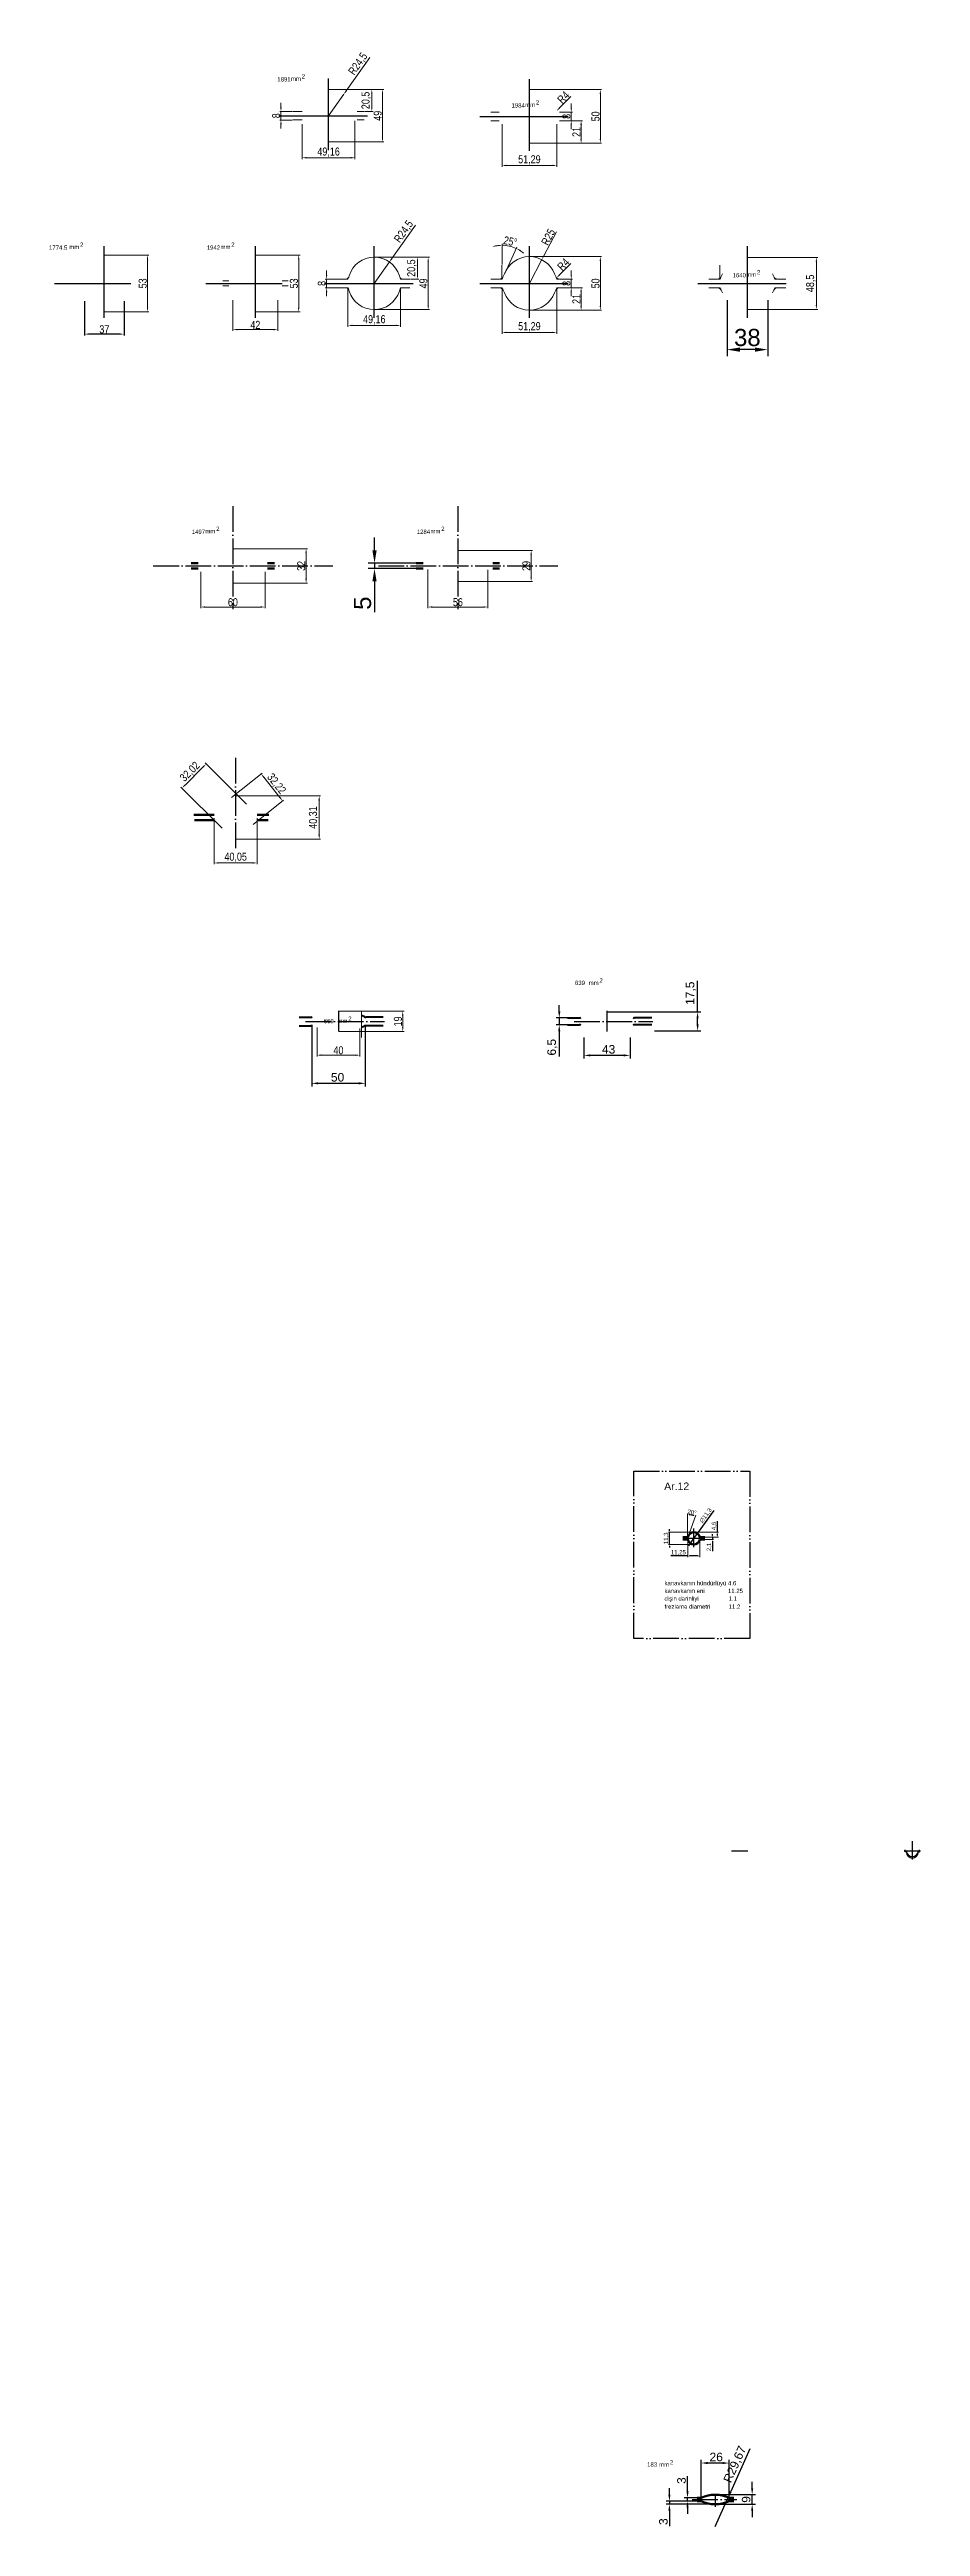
# Model space of a CAD drawing. Header units: millimetres. Extents: x 1526 to 31626, y -4643 to 9189.
# Drawn here: x 7185 to 7998, y -15 to 2297 of the extents above; entities that cross this region are included whole.
import ezdxf

# ---------------------------------------------------------------- set-up
doc = ezdxf.new("R2010")
doc.units = ezdxf.units.MM
doc.linetypes.add('ACAD_ISO04W100', pattern=[30, 24, -3, 0, -3])
doc.linetypes.add('ACAD_ISO05W100', pattern=[33, 24, -3, 0, -3, 0, -3])
for name, color, linetype, lineweight in [('контурная', 7, 'Continuous', 50), ('осевые', 1, 'ACAD_ISO04W100', 25), ('размерные', 7, 'Continuous', 25), ('размеры', 80, 'ACAD_ISO05W100', 25), ('тонкая', 7, 'Continuous', 20), ('тонкий', 7, 'Continuous', 20)]:
    doc.layers.add(name, color=color, linetype=linetype, lineweight=lineweight)
doc.layers.add('осевая', color=4, linetype='Continuous')
doc.styles.add('s1v4', font='arial.ttf', dxfattribs={"height": 4})
doc.styles.add('s2v4', font='arial.ttf', dxfattribs={"height": 8})
doc.styles.add('s3v2.5', font='arial.ttf', dxfattribs={"width": 0.8, "height": 7.5})
doc.styles.get("Standard").update_dxf_attribs({"font": 'arial.ttf'})
doc.dimstyles.new('s1v4', dxfattribs={"dimtxt": 4, "dimasz": 1.5, "dimexe": 1, "dimexo": 0, "dimgap": 0.7, "dimtad": 1, "dimtxsty": 'Standard', "dimcen": 1, "dimadec": 0, "dimazin": 0, "dimtfac": 1, "dimtix": 1, "dimtmove": 0, "dimatfit": 3, "dimfxl": 1, "dimlwd": -1, "dimlwe": 20, "dimarcsym": 0})
doc.dimstyles.new('s2v4', dxfattribs={"dimtxt": 8, "dimasz": 6, "dimexe": 3, "dimexo": 0, "dimgap": 1.5, "dimtad": 1, "dimtxsty": 'Standard', "dimcen": 2.5, "dimadec": 0, "dimazin": 0, "dimtfac": 1, "dimtmove": 0, "dimatfit": 3, "dimfxl": 1, "dimarcsym": 0})
doc.dimstyles.new('s3v2.5', dxfattribs={"dimtxt": 7.5, "dimasz": 4, "dimexe": 1.25, "dimexo": 0.625, "dimtad": 1, "dimtxsty": 's3v2.5', "dimcen": 1.5, "dimclrd": 6, "dimclre": 256, "dimclrt": 1, "dimadec": 0, "dimazin": 0, "dimtfac": 1, "dimtmove": 0, "dimatfit": 3, "dimfxl": 1, "dimlwd": -1, "dimlwe": -1, "dimarcsym": 0})
doc.dimstyles.new('s4v4', dxfattribs={"dimtxt": 16, "dimasz": 12, "dimexe": 6, "dimexo": 0, "dimgap": 3, "dimtad": 1, "dimtxsty": 'Standard', "dimcen": 2.5, "dimadec": 0, "dimazin": 0, "dimtfac": 1, "dimtmove": 0, "dimatfit": 3, "dimfxl": 1, "dimarcsym": 0})

msp = doc.modelspace()

# ---------------------------------------------------------------- texts
at = {"layer": 'контурная', "style": 's2v4'}
msp.add_text('Ar.12', height=7, dxfattribs=at).set_placement((7758.90249, 952.47702))
at = {"layer": 'тонкая', "style": 's1v4'}
for s, p in [('1891', (7397.50352, 2267.27992)), ('mm', (7410.24899, 2267.8872)), ('2', (7420.31895, 2270.03175)), ('1984', (7616.29803, 2242.96053)), ('mm', (7629.0435, 2243.56781)), ('2', (7639.11347, 2245.71236)), ('1774.5', (7184.25191, 2110.21997)), ('mm', (7203.18628, 2110.82725)), ('2', (7213.25625, 2112.9718)), ('1942', (7331.63498, 2110.21997)), ('mm', (7344.38045, 2110.82725)), ('2', (7354.45042, 2112.9718)), ('1640', (7822.81443, 2084.46792)), ('mm', (7835.5599, 2085.0752)), ('2', (7845.62987, 2087.21975)), ('2', (7340.39978, 1847.72714)), ('2', (7550.61632, 1847.72714)), ('1497', (7317.58434, 1844.97532)), ('mm', (7330.32981, 1845.5826)), ('1284', (7527.80088, 1844.97532)), ('mm', (7540.54635, 1845.5826)), ('639', (7675.54644, 1423.87532)), ('mm', (7688.35437, 1423.93762)), ('2', (7698.42434, 1426.08216)), ('669', (7440.8721, 1388.25061)), ('mm', (7453.68004, 1388.3129)), ('2', (7463.75001, 1390.45745)), ('kanavkanın hündürlüyü 4.6', (7759.19428, 863.54114)), ('kanavkanın eni              11.25', (7759.19428, 856.31116)), ('frezləmə diametri           11.2', (7759.19428, 841.62003)), ('dişin dərinliyi                  1.1', (7759.19428, 849.16151)), ('2', (7764.26824, 42.86398)), ('183', (7742.97086, 40.82003)), ('mm', (7754.19828, 40.71943))]:
    msp.add_text(s, height=4, dxfattribs=at).set_placement(p)

# ---------------------------------------------------------------- blocks, each defined once
blk = doc.blocks.new('*D130')
at = {"layer": 'Defpoints', "color": 0, "transparency": 16777216}
for p in [(7793.5, 44.2), (7793.5, 11.7), (7819.5, 11.7)]:
    blk.add_point(p, dxfattribs=at)
at = {"layer": 'тонкий', "color": 0, "lineweight": -2, "transparency": 16777216}
for p, q in [((7793.5, 11.7), (7793.5, 47.2)), ((7819.5, 11.7), (7819.5, 47.2)), ((7813.5, 44.2), (7799.5, 44.2))]:
    blk.add_line(p, q, dxfattribs=at)
at = {"layer": 'тонкий', "color": 0, "transparency": 16777216}
for points in [[(7799.5, 45.2), (7799.5, 43.2), (7793.5, 44.2)], [(7813.5, 45.2), (7813.5, 43.2), (7819.5, 44.2)]]:
    blk.add_solid(points, dxfattribs=at)
at = {"layer": 'тонкий', "color": 0, "transparency": 16777216, "insert": (7807.5, 49.8), "char_height": 8, "attachment_point": 5}
blk.add_mtext('26', dxfattribs=at)
blk = doc.blocks.new('*D131')
at = {"layer": 'Defpoints', "color": 0, "transparency": 16777216}
for p in [(7763.8, 8.7), (7789.6, 8.7), (7806.5, 5.7)]:
    blk.add_point(p, dxfattribs=at)
at = {"layer": 'тонкий', "color": 0, "lineweight": -2, "transparency": 16777216}
for p, q in [((7789.6, 8.7), (7760.8, 8.7)), ((7806.5, 5.7), (7760.8, 5.7)), ((7763.8, 14.7), (7763.8, 20.7)), ((7763.8, 8.7), (7763.8, 5.7)), ((7763.8, -0.3), (7763.8, -14.6))]:
    blk.add_line(p, q, dxfattribs=at)
at = {"layer": 'тонкий', "color": 0, "transparency": 16777216}
for points in [[(7762.8, 14.7), (7764.8, 14.7), (7763.8, 8.7)], [(7762.8, -0.3), (7764.8, -0.3), (7763.8, 5.7)]]:
    blk.add_solid(points, dxfattribs=at)
at = {"layer": 'тонкий', "color": 0, "transparency": 16777216, "insert": (7758.2, -10.5), "char_height": 8, "attachment_point": 5, "rotation": 90}
blk.add_mtext('3', dxfattribs=at)
blk = doc.blocks.new('*D132')
at = {"layer": 'Defpoints', "color": 0, "transparency": 16777216}
for p in [(7806.5, 14.7), (7806.5, 5.7), (7841.1, 14.7)]:
    blk.add_point(p, dxfattribs=at)
at = {"layer": 'тонкий', "color": 0, "lineweight": -2, "transparency": 16777216}
for p, q in [((7841.1, 20.7), (7841.1, 26.7)), ((7806.5, 14.7), (7844.1, 14.7)), ((7806.5, 5.7), (7844.1, 5.7)), ((7841.1, 5.7), (7841.1, 14.7)), ((7841.1, -0.3), (7841.1, -6.3))]:
    blk.add_line(p, q, dxfattribs=at)
at = {"layer": 'тонкий', "color": 0, "transparency": 16777216}
for points in [[(7840.1, 20.7), (7842.1, 20.7), (7841.1, 14.7)], [(7840.1, -0.3), (7842.1, -0.3), (7841.1, 5.7)]]:
    blk.add_solid(points, dxfattribs=at)
at = {"layer": 'тонкий', "color": 0, "transparency": 16777216, "insert": (7835.5, 10.2), "char_height": 8, "attachment_point": 5, "rotation": 90}
blk.add_mtext('9', dxfattribs=at)
blk = doc.blocks.new('*D133')
at = {"layer": 'Defpoints', "color": 0, "transparency": 16777216}
for p in [(7780.7, 11.7), (7789.6, 11.7), (7789.6, 8.7)]:
    blk.add_point(p, dxfattribs=at)
at = {"layer": 'тонкий', "color": 0, "lineweight": -2, "transparency": 16777216}
for p, q in [((7780.7, 17.7), (7780.7, 31.9)), ((7789.6, 11.7), (7777.7, 11.7)), ((7789.6, 8.7), (7777.7, 8.7)), ((7780.7, 8.7), (7780.7, 11.7)), ((7780.7, 2.7), (7780.7, -3.3))]:
    blk.add_line(p, q, dxfattribs=at)
at = {"layer": 'тонкий', "color": 0, "transparency": 16777216}
for points in [[(7779.7, 17.7), (7781.7, 17.7), (7780.7, 11.7)], [(7779.7, 2.7), (7781.7, 2.7), (7780.7, 8.7)]]:
    blk.add_solid(points, dxfattribs=at)
at = {"layer": 'тонкий', "color": 0, "transparency": 16777216, "insert": (7775.1, 27.8), "char_height": 8, "attachment_point": 5, "rotation": 90}
blk.add_mtext('3', dxfattribs=at)
blk = doc.blocks.new('*D134')
at = {"layer": 'Defpoints', "color": 0, "transparency": 16777216}
for p in [(7818.6, 12.1), (7806.5, -15)]:
    blk.add_point(p, dxfattribs=at)
at = {"layer": 'тонкий', "color": 0, "lineweight": -2, "transparency": 16777216}
for p, q in [((7838.9, 57.4), (7821.1, 17.5)), ((7806.5, -15), (7818.6, 12.1))]:
    blk.add_line(p, q, dxfattribs=at)
at = {"layer": 'тонкий', "color": 0, "transparency": 16777216}
blk.add_solid([(7820.2, 18), (7822, 17.1), (7818.6, 12.1)], dxfattribs=at)
at = {"layer": 'тонкий', "color": 0, "transparency": 16777216, "insert": (7825.5, 42.8), "char_height": 8, "attachment_point": 5, "rotation": 65.8668}
blk.add_mtext('R29,67', dxfattribs=at)
blk = doc.blocks.new('*D419')
at = {"layer": 'Defpoints', "color": 0, "transparency": 16777216}
for p in [(7358.6, 1600.4), (7358.6, 1560.1), (7436.6, 1560.1)]:
    blk.add_point(p, dxfattribs=at)
at = {"layer": 'тонкая', "transparency": 16777216}
for p, q in [((7359.2, 1600.4), (7437.9, 1600.4)), ((7359.2, 1560.1), (7437.9, 1560.1))]:
    blk.add_line(p, q, dxfattribs=at)
at = {"layer": 'тонкая', "color": 6, "transparency": 16777216}
blk.add_line((7436.6, 1596.4), (7436.6, 1564.1), dxfattribs=at)
for points in [[(7435.9, 1596.4), (7437.3, 1596.4), (7436.6, 1600.4)], [(7435.9, 1564.1), (7437.3, 1564.1), (7436.6, 1560.1)]]:
    blk.add_solid(points, dxfattribs=at)
at = {"layer": 'тонкая', "color": 1, "transparency": 16777216, "insert": (7431.5, 1580.2), "char_height": 7.5, "attachment_point": 5, "rotation": 90, "style": 's3v2.5'}
blk.add_mtext('40,31', dxfattribs=at)
blk = doc.blocks.new('*D439')
at = {"layer": 'Defpoints', "color": 0, "transparency": 16777216}
for p in [(7326, 1810.3), (7386, 1810.3), (7326, 1776.7)]:
    blk.add_point(p, dxfattribs=at)
at = {"layer": 'тонкая', "transparency": 16777216}
for p, q in [((7326, 1809.7), (7326, 1775.5)), ((7386, 1809.7), (7386, 1775.5))]:
    blk.add_line(p, q, dxfattribs=at)
at = {"layer": 'тонкая', "color": 6, "transparency": 16777216}
blk.add_line((7382, 1776.7), (7330, 1776.7), dxfattribs=at)
for points in [[(7330, 1777.4), (7330, 1776.1), (7326, 1776.7)], [(7382, 1777.4), (7382, 1776.1), (7386, 1776.7)]]:
    blk.add_solid(points, dxfattribs=at)
at = {"layer": 'тонкая', "color": 1, "transparency": 16777216, "insert": (7356, 1781.2), "char_height": 7.5, "attachment_point": 5, "style": 's3v2.5'}
blk.add_mtext('60', dxfattribs=at)
blk = doc.blocks.new('*D440')
at = {"layer": 'Defpoints', "color": 0, "transparency": 16777216}
for p in [(7356, 1831.1), (7424.4, 1831.1), (7356, 1799.1)]:
    blk.add_point(p, dxfattribs=at)
at = {"layer": 'тонкая', "transparency": 16777216}
for p, q in [((7356.6, 1831.1), (7425.7, 1831.1)), ((7356.6, 1799.1), (7425.7, 1799.1))]:
    blk.add_line(p, q, dxfattribs=at)
at = {"layer": 'тонкая', "color": 6, "transparency": 16777216}
blk.add_line((7424.4, 1803.1), (7424.4, 1827.1), dxfattribs=at)
for points in [[(7423.7, 1827.1), (7425.1, 1827.1), (7424.4, 1831.1)], [(7423.7, 1803.1), (7425.1, 1803.1), (7424.4, 1799.1)]]:
    blk.add_solid(points, dxfattribs=at)
at = {"layer": 'тонкая', "color": 1, "transparency": 16777216, "insert": (7419.9, 1815.1), "char_height": 7.5, "attachment_point": 5, "rotation": 90, "style": 's3v2.5'}
blk.add_mtext('32', dxfattribs=at)
blk = doc.blocks.new('*D455')
at = {"layer": 'Defpoints', "color": 0, "transparency": 16777216}
for p in [(7488.1, 2103.3), (7488.1, 2054.3), (7538.4, 2054.3)]:
    blk.add_point(p, dxfattribs=at)
at = {"layer": 'тонкая', "transparency": 16777216}
for p, q in [((7488.7, 2103.3), (7539.7, 2103.3)), ((7488.7, 2054.3), (7539.7, 2054.3))]:
    blk.add_line(p, q, dxfattribs=at)
at = {"layer": 'тонкая', "color": 6, "transparency": 16777216}
blk.add_line((7538.4, 2099.3), (7538.4, 2058.3), dxfattribs=at)
for points in [[(7537.8, 2099.3), (7539.1, 2099.3), (7538.4, 2103.3)], [(7537.8, 2058.3), (7539.1, 2058.3), (7538.4, 2054.3)]]:
    blk.add_solid(points, dxfattribs=at)
at = {"layer": 'тонкая', "color": 1, "transparency": 16777216, "insert": (7534, 2078.8), "char_height": 7.5, "attachment_point": 5, "rotation": 90, "style": 's3v2.5'}
blk.add_mtext('49', dxfattribs=at)
blk = doc.blocks.new('*D456')
at = {"layer": 'Defpoints', "color": 0, "transparency": 16777216}
for p in [(7463.5, 2074.8), (7512.7, 2074.8), (7463.5, 2039.6)]:
    blk.add_point(p, dxfattribs=at)
at = {"layer": 'тонкая', "transparency": 16777216}
for p, q in [((7463.5, 2074.2), (7463.5, 2038.3)), ((7512.7, 2074.2), (7512.7, 2038.3))]:
    blk.add_line(p, q, dxfattribs=at)
at = {"layer": 'тонкая', "color": 6, "transparency": 16777216}
blk.add_line((7508.7, 2039.6), (7467.5, 2039.6), dxfattribs=at)
for points in [[(7467.5, 2040.2), (7467.5, 2038.9), (7463.5, 2039.6)], [(7508.7, 2040.2), (7508.7, 2038.9), (7512.7, 2039.6)]]:
    blk.add_solid(points, dxfattribs=at)
at = {"layer": 'тонкая', "color": 1, "transparency": 16777216, "insert": (7488.1, 2044.7), "char_height": 7.5, "attachment_point": 5, "style": 's3v2.5'}
blk.add_mtext('49,16', dxfattribs=at)
blk = doc.blocks.new('*D457')
at = {"layer": 'Defpoints', "color": 0, "transparency": 16777216}
for p in [(7443.6, 2082.8), (7454.8, 2082.8), (7454.8, 2074.8)]:
    blk.add_point(p, dxfattribs=at)
at = {"layer": 'тонкая', "transparency": 16777216}
for p, q in [((7454.2, 2082.8), (7442.3, 2082.8)), ((7454.2, 2074.8), (7442.3, 2074.8))]:
    blk.add_line(p, q, dxfattribs=at)
at = {"layer": 'тонкая', "color": 6, "transparency": 16777216}
for p, q in [((7443.6, 2086.8), (7443.6, 2090.8)), ((7443.6, 2074.8), (7443.6, 2082.8)), ((7443.6, 2070.8), (7443.6, 2066.8))]:
    blk.add_line(p, q, dxfattribs=at)
for points in [[(7442.9, 2086.8), (7444.2, 2086.8), (7443.6, 2082.8)], [(7442.9, 2070.8), (7444.2, 2070.8), (7443.6, 2074.8)]]:
    blk.add_solid(points, dxfattribs=at)
at = {"layer": 'тонкая', "color": 1, "transparency": 16777216, "insert": (7439.1, 2078.8), "char_height": 7.5, "attachment_point": 5, "rotation": 90, "style": 's3v2.5'}
blk.add_mtext('8', dxfattribs=at)
blk = doc.blocks.new('*D458')
at = {"layer": 'Defpoints', "color": 0, "transparency": 16777216}
for p in [(7502.2, 2098.8), (7488.1, 2078.8)]:
    blk.add_point(p, dxfattribs=at)
at = {"layer": 'тонкая', "color": 6, "transparency": 16777216}
for p, q in [((7526.6, 2133.2), (7504.5, 2102.1)), ((7488.1, 2078.8), (7502.2, 2098.8))]:
    blk.add_line(p, q, dxfattribs=at)
blk.add_solid([(7504, 2102.5), (7505.1, 2101.7), (7502.2, 2098.8)], dxfattribs=at)
at = {"layer": 'тонкая', "color": 1, "transparency": 16777216, "insert": (7515.9, 2127), "char_height": 7.5, "attachment_point": 5, "rotation": 54.7056, "style": 's3v2.5'}
blk.add_mtext('R24,5', dxfattribs=at)
blk = doc.blocks.new('*D459')
at = {"layer": 'Defpoints', "color": 0, "transparency": 16777216}
for p in [(7521.4, 2103.3), (7521.4, 2082.8), (7528.4, 2103.3)]:
    blk.add_point(p, dxfattribs=at)
at = {"layer": 'тонкая', "transparency": 16777216}
for p, q in [((7522, 2103.3), (7529.7, 2103.3)), ((7522, 2082.8), (7529.7, 2082.8))]:
    blk.add_line(p, q, dxfattribs=at)
at = {"layer": 'тонкая', "color": 6, "transparency": 16777216}
blk.add_line((7528.4, 2086.8), (7528.4, 2099.3), dxfattribs=at)
for points in [[(7527.8, 2099.3), (7529.1, 2099.3), (7528.4, 2103.3)], [(7527.8, 2086.8), (7529.1, 2086.8), (7528.4, 2082.8)]]:
    blk.add_solid(points, dxfattribs=at)
at = {"layer": 'тонкая', "color": 1, "transparency": 16777216, "insert": (7523.3, 2093.1), "char_height": 7.5, "attachment_point": 5, "rotation": 90, "style": 's3v2.5'}
blk.add_mtext('20,5', dxfattribs=at)
blk = doc.blocks.new('*D460')
at = {"layer": 'Defpoints', "color": 0, "transparency": 16777216}
for p in [(7607.4, 2074.8), (7658.6, 2074.8), (7607.4, 2033)]:
    blk.add_point(p, dxfattribs=at)
at = {"layer": 'тонкая', "transparency": 16777216}
for p, q in [((7607.4, 2074.2), (7607.4, 2031.8)), ((7658.6, 2074.2), (7658.6, 2031.8))]:
    blk.add_line(p, q, dxfattribs=at)
at = {"layer": 'тонкая', "color": 6, "transparency": 16777216}
blk.add_line((7654.6, 2033), (7611.4, 2033), dxfattribs=at)
for points in [[(7611.4, 2033.7), (7611.4, 2032.4), (7607.4, 2033)], [(7654.6, 2033.7), (7654.6, 2032.4), (7658.6, 2033)]]:
    blk.add_solid(points, dxfattribs=at)
at = {"layer": 'тонкая', "color": 1, "transparency": 16777216, "insert": (7633, 2038.2), "char_height": 7.5, "attachment_point": 5, "style": 's3v2.5'}
blk.add_mtext('51,29', dxfattribs=at)
blk = doc.blocks.new('*D461')
at = {"layer": 'Defpoints', "color": 0, "transparency": 16777216}
for p in [(7668.9, 2074.8), (7681.3, 2074.8), (7633, 2053.8)]:
    blk.add_point(p, dxfattribs=at)
at = {"layer": 'тонкая', "transparency": 16777216}
for p, q in [((7669.5, 2074.8), (7682.5, 2074.8)), ((7633.6, 2053.8), (7682.5, 2053.8))]:
    blk.add_line(p, q, dxfattribs=at)
at = {"layer": 'тонкая', "color": 6, "transparency": 16777216}
blk.add_line((7681.3, 2057.8), (7681.3, 2070.8), dxfattribs=at)
for points in [[(7680.6, 2070.8), (7682, 2070.8), (7681.3, 2074.8)], [(7680.6, 2057.8), (7682, 2057.8), (7681.3, 2053.8)]]:
    blk.add_solid(points, dxfattribs=at)
at = {"layer": 'тонкая', "color": 1, "transparency": 16777216, "insert": (7676.9, 2064.3), "char_height": 7.5, "attachment_point": 5, "rotation": 90, "style": 's3v2.5'}
blk.add_mtext('21', dxfattribs=at)
blk = doc.blocks.new('*D462')
at = {"layer": 'Defpoints', "color": 0, "transparency": 16777216}
for p in [(7633, 2103.8), (7699.3, 2103.8), (7633, 2053.8)]:
    blk.add_point(p, dxfattribs=at)
at = {"layer": 'тонкая', "transparency": 16777216}
for p, q in [((7633.6, 2103.8), (7700.5, 2103.8)), ((7633.6, 2053.8), (7700.5, 2053.8))]:
    blk.add_line(p, q, dxfattribs=at)
at = {"layer": 'тонкая', "color": 6, "transparency": 16777216}
blk.add_line((7699.3, 2057.8), (7699.3, 2099.8), dxfattribs=at)
for points in [[(7698.6, 2099.8), (7699.9, 2099.8), (7699.3, 2103.8)], [(7698.6, 2057.8), (7699.9, 2057.8), (7699.3, 2053.8)]]:
    blk.add_solid(points, dxfattribs=at)
at = {"layer": 'тонкая', "color": 1, "transparency": 16777216, "insert": (7694.8, 2078.8), "char_height": 7.5, "attachment_point": 5, "rotation": 90, "style": 's3v2.5'}
blk.add_mtext('50', dxfattribs=at)
blk = doc.blocks.new('*D463')
at = {"layer": 'Defpoints', "color": 0, "transparency": 16777216}
for p in [(7665.1, 2082.8), (7672.1, 2082.8), (7665.1, 2074.8)]:
    blk.add_point(p, dxfattribs=at)
at = {"layer": 'тонкая', "transparency": 16777216}
for p, q in [((7665.7, 2082.8), (7673.3, 2082.8)), ((7665.7, 2074.8), (7673.3, 2074.8))]:
    blk.add_line(p, q, dxfattribs=at)
at = {"layer": 'тонкая', "color": 6, "transparency": 16777216}
for p, q in [((7672.1, 2086.8), (7672.1, 2090.8)), ((7672.1, 2074.8), (7672.1, 2082.8)), ((7672.1, 2070.8), (7672.1, 2066.8))]:
    blk.add_line(p, q, dxfattribs=at)
for points in [[(7671.4, 2086.8), (7672.7, 2086.8), (7672.1, 2082.8)], [(7671.4, 2070.8), (7672.7, 2070.8), (7672.1, 2074.8)]]:
    blk.add_solid(points, dxfattribs=at)
at = {"layer": 'тонкая', "color": 1, "transparency": 16777216, "insert": (7667.6, 2078.8), "char_height": 7.5, "attachment_point": 5, "rotation": 90, "style": 's3v2.5'}
blk.add_mtext('8', dxfattribs=at)
blk = doc.blocks.new('*D464')
at = {"layer": 'Defpoints', "color": 0, "transparency": 16777216}
for p in [(7644.6, 2101), (7633, 2078.8)]:
    blk.add_point(p, dxfattribs=at)
at = {"layer": 'тонкая', "color": 6, "transparency": 16777216}
for p, q in [((7658.2, 2126.9), (7646.4, 2104.5)), ((7633, 2078.8), (7644.6, 2101))]:
    blk.add_line(p, q, dxfattribs=at)
blk.add_solid([(7645.9, 2104.8), (7647, 2104.2), (7644.6, 2101)], dxfattribs=at)
at = {"layer": 'тонкая', "color": 1, "transparency": 16777216, "insert": (7650.6, 2122.1), "char_height": 7.5, "attachment_point": 5, "rotation": 62.3813, "style": 's3v2.5'}
blk.add_mtext('R25', dxfattribs=at)
blk = doc.blocks.new('*D465')
at = {"layer": 'Defpoints', "color": 0, "transparency": 16777216}
for p in [(7658.4, 2084), (7661.2, 2086.8)]:
    blk.add_point(p, dxfattribs=at)
at = {"layer": 'тонкая', "color": 6, "transparency": 16777216}
blk.add_line((7671.6, 2097.4), (7661.2, 2086.8), dxfattribs=at)
blk.add_solid([(7660.7, 2087.3), (7661.7, 2086.3), (7658.4, 2084)], dxfattribs=at)
at = {"layer": 'тонкая', "color": 1, "transparency": 16777216, "insert": (7664.7, 2096.6), "char_height": 7.5, "attachment_point": 5, "rotation": 45.4574, "style": 's3v2.5'}
blk.add_mtext('R4', dxfattribs=at)
blk = doc.blocks.new('*D466')
at = {"layer": 'Defpoints', "color": 0, "transparency": 16777216}
for p in [(7377, 2105.3), (7417.5, 2105.3), (7377, 2052.3)]:
    blk.add_point(p, dxfattribs=at)
at = {"layer": 'тонкая', "transparency": 16777216}
for p, q in [((7377.7, 2105.3), (7418.7, 2105.3)), ((7377.7, 2052.3), (7418.7, 2052.3))]:
    blk.add_line(p, q, dxfattribs=at)
at = {"layer": 'тонкая', "color": 6, "transparency": 16777216}
blk.add_line((7417.5, 2056.3), (7417.5, 2101.3), dxfattribs=at)
for points in [[(7416.8, 2101.3), (7418.1, 2101.3), (7417.5, 2105.3)], [(7416.8, 2056.3), (7418.1, 2056.3), (7417.5, 2052.3)]]:
    blk.add_solid(points, dxfattribs=at)
at = {"layer": 'тонкая', "color": 1, "transparency": 16777216, "insert": (7413, 2078.8), "char_height": 7.5, "attachment_point": 5, "rotation": 90, "style": 's3v2.5'}
blk.add_mtext('53', dxfattribs=at)
blk = doc.blocks.new('*D467')
at = {"layer": 'Defpoints', "color": 0, "transparency": 16777216}
for p in [(7356, 2063.7), (7398, 2063.7), (7356, 2035.7)]:
    blk.add_point(p, dxfattribs=at)
at = {"layer": 'тонкая', "transparency": 16777216}
for p, q in [((7356, 2063.1), (7356, 2034.4)), ((7398, 2063.1), (7398, 2034.4))]:
    blk.add_line(p, q, dxfattribs=at)
at = {"layer": 'тонкая', "color": 6, "transparency": 16777216}
blk.add_line((7394, 2035.7), (7360, 2035.7), dxfattribs=at)
for points in [[(7360, 2036.3), (7360, 2035), (7356, 2035.7)], [(7394, 2036.3), (7394, 2035), (7398, 2035.7)]]:
    blk.add_solid(points, dxfattribs=at)
at = {"layer": 'тонкая', "color": 1, "transparency": 16777216, "insert": (7377, 2040.1), "char_height": 7.5, "attachment_point": 5, "style": 's3v2.5'}
blk.add_mtext('42', dxfattribs=at)
blk = doc.blocks.new('*D468')
at = {"layer": 'Defpoints', "color": 0, "transparency": 16777216}
for p in [(7607.4, 2228), (7658.6, 2228), (7607.4, 2188.9)]:
    blk.add_point(p, dxfattribs=at)
at = {"layer": 'тонкая', "transparency": 16777216}
for p, q in [((7607.4, 2227.4), (7607.4, 2187.7)), ((7658.6, 2227.3), (7658.6, 2187.7))]:
    blk.add_line(p, q, dxfattribs=at)
at = {"layer": 'тонкая', "color": 6, "transparency": 16777216}
blk.add_line((7654.6, 2188.9), (7611.4, 2188.9), dxfattribs=at)
for points in [[(7611.4, 2189.6), (7611.4, 2188.2), (7607.4, 2188.9)], [(7654.6, 2189.6), (7654.6, 2188.2), (7658.6, 2188.9)]]:
    blk.add_solid(points, dxfattribs=at)
at = {"layer": 'тонкая', "color": 1, "transparency": 16777216, "insert": (7633, 2194), "char_height": 7.5, "attachment_point": 5, "style": 's3v2.5'}
blk.add_mtext('51,29', dxfattribs=at)
blk = doc.blocks.new('*D469')
at = {"layer": 'Defpoints', "color": 0, "transparency": 16777216}
for p in [(7668.9, 2230.7), (7681.3, 2230.7), (7633, 2209.7)]:
    blk.add_point(p, dxfattribs=at)
at = {"layer": 'тонкая', "transparency": 16777216}
for p, q in [((7669.5, 2230.7), (7682.5, 2230.7)), ((7633.6, 2209.7), (7682.5, 2209.7))]:
    blk.add_line(p, q, dxfattribs=at)
at = {"layer": 'тонкая', "color": 6, "transparency": 16777216}
blk.add_line((7681.3, 2213.7), (7681.3, 2226.7), dxfattribs=at)
for points in [[(7680.6, 2226.7), (7682, 2226.7), (7681.3, 2230.7)], [(7680.6, 2213.7), (7682, 2213.7), (7681.3, 2209.7)]]:
    blk.add_solid(points, dxfattribs=at)
at = {"layer": 'тонкая', "color": 1, "transparency": 16777216, "insert": (7676.9, 2220.2), "char_height": 7.5, "attachment_point": 5, "rotation": 90, "style": 's3v2.5'}
blk.add_mtext('21', dxfattribs=at)
blk = doc.blocks.new('*D470')
at = {"layer": 'Defpoints', "color": 0, "transparency": 16777216}
for p in [(7633, 2259.7), (7699.3, 2259.7), (7633, 2209.7)]:
    blk.add_point(p, dxfattribs=at)
at = {"layer": 'тонкая', "transparency": 16777216}
for p, q in [((7633.6, 2259.7), (7700.5, 2259.7)), ((7633.6, 2209.7), (7700.5, 2209.7))]:
    blk.add_line(p, q, dxfattribs=at)
at = {"layer": 'тонкая', "color": 6, "transparency": 16777216}
blk.add_line((7699.3, 2213.7), (7699.3, 2255.7), dxfattribs=at)
for points in [[(7698.6, 2255.7), (7699.9, 2255.7), (7699.3, 2259.7)], [(7698.6, 2213.7), (7699.9, 2213.7), (7699.3, 2209.7)]]:
    blk.add_solid(points, dxfattribs=at)
at = {"layer": 'тонкая', "color": 1, "transparency": 16777216, "insert": (7694.8, 2234.7), "char_height": 7.5, "attachment_point": 5, "rotation": 90, "style": 's3v2.5'}
blk.add_mtext('50', dxfattribs=at)
blk = doc.blocks.new('*D471')
at = {"layer": 'Defpoints', "color": 0, "transparency": 16777216}
for p in [(7665.1, 2238.7), (7665.1, 2230.7), (7672.1, 2238.7)]:
    blk.add_point(p, dxfattribs=at)
at = {"layer": 'тонкая', "color": 6, "transparency": 16777216}
for p, q in [((7672.1, 2242.7), (7672.1, 2246.7)), ((7672.1, 2230.7), (7672.1, 2238.7)), ((7672.1, 2226.7), (7672.1, 2222.7))]:
    blk.add_line(p, q, dxfattribs=at)
at = {"layer": 'тонкая', "transparency": 16777216}
for p, q in [((7665.7, 2238.7), (7673.3, 2238.7)), ((7665.7, 2230.7), (7673.3, 2230.7))]:
    blk.add_line(p, q, dxfattribs=at)
at = {"layer": 'тонкая', "color": 6, "transparency": 16777216}
for points in [[(7671.4, 2242.7), (7672.7, 2242.7), (7672.1, 2238.7)], [(7671.4, 2226.7), (7672.7, 2226.7), (7672.1, 2230.7)]]:
    blk.add_solid(points, dxfattribs=at)
at = {"layer": 'тонкая', "color": 1, "transparency": 16777216, "insert": (7667.6, 2234.7), "char_height": 7.5, "attachment_point": 5, "rotation": 90, "style": 's3v2.5'}
blk.add_mtext('8', dxfattribs=at)
blk = doc.blocks.new('*D472')
at = {"layer": 'Defpoints', "color": 0, "transparency": 16777216}
for p in [(7658.4, 2239.8), (7661.2, 2242.7)]:
    blk.add_point(p, dxfattribs=at)
at = {"layer": 'тонкая', "color": 6, "transparency": 16777216}
blk.add_line((7671.6, 2253.3), (7661.2, 2242.7), dxfattribs=at)
blk.add_solid([(7660.7, 2243.1), (7661.7, 2242.2), (7658.4, 2239.8)], dxfattribs=at)
at = {"layer": 'тонкая', "color": 1, "transparency": 16777216, "insert": (7664.7, 2252.5), "char_height": 7.5, "attachment_point": 5, "rotation": 45.4574, "style": 's3v2.5'}
blk.add_mtext('R4', dxfattribs=at)
blk = doc.blocks.new('*D473')
at = {"layer": 'Defpoints', "color": 0, "transparency": 16777216}
for p in [(7616.4, 2113.1), (7607.4, 2096), (7607.4, 2082.8), (7608.4, 2085.1), (7609.6, 2087.7)]:
    blk.add_point(p, dxfattribs=at)
at = {"layer": 'тонкая', "transparency": 16777216}
for p, q in [((7607.4, 2096.6), (7607.4, 2115.7)), ((7609.9, 2088.2), (7621.3, 2112.6))]:
    blk.add_line(p, q, dxfattribs=at)
at = {"layer": 'тонкая', "color": 6, "transparency": 16777216}
for start, end in [(97.2524, 104.5049), (65, 90), (50.4951, 57.7476)]:
    blk.add_arc((7607.4, 2082.8), 31.6, start, end, dxfattribs=at)
for points in [[(7603.3, 2114.8), (7603.4, 2113.5), (7607.4, 2114.4)], [(7623.9, 2109), (7624.6, 2110.1), (7620.7, 2111.5)]]:
    blk.add_solid(points, dxfattribs=at)
at = {"layer": 'тонкая', "color": 1, "transparency": 16777216, "insert": (7615.2, 2118), "char_height": 7.5, "attachment_point": 5, "rotation": 347.5, "style": 's3v2.5'}
blk.add_mtext('25°', dxfattribs=at)
blk = doc.blocks.new('*D625')
at = {"layer": 'Defpoints', "color": 0, "transparency": 16777216}
for p in [(7331.1, 1630.3), (7369, 1592.4), (7346.4, 1569.8)]:
    blk.add_point(p, dxfattribs=at)
at = {"layer": 'тонкая', "color": 6, "transparency": 16777216}
blk.add_line((7311.3, 1610.5), (7328.2, 1627.5), dxfattribs=at)
at = {"layer": 'тонкая', "transparency": 16777216}
for p, q in [((7368.6, 1592.8), (7330.2, 1631.2)), ((7345.9, 1570.2), (7307.5, 1608.6))]:
    blk.add_line(p, q, dxfattribs=at)
at = {"layer": 'тонкая', "color": 6, "transparency": 16777216}
for points in [[(7327.8, 1628), (7328.7, 1627), (7331.1, 1630.3)], [(7310.8, 1611), (7311.7, 1610.1), (7308.4, 1607.7)]]:
    blk.add_solid(points, dxfattribs=at)
at = {"layer": 'тонкая', "color": 1, "transparency": 16777216, "insert": (7316.1, 1622.7), "char_height": 7.5, "attachment_point": 5, "rotation": 45, "style": 's3v2.5'}
blk.add_mtext('32,02', dxfattribs=at)
blk = doc.blocks.new('*D631')
at = {"layer": 'Defpoints', "color": 0, "transparency": 16777216}
for p in [(7382.4, 1621), (7354.3, 1598.6), (7374.4, 1573.4)]:
    blk.add_point(p, dxfattribs=at)
at = {"layer": 'тонкая', "transparency": 16777216}
for p, q in [((7354.8, 1599), (7383.3, 1621.7)), ((7374.9, 1573.8), (7403.4, 1596.5))]:
    blk.add_line(p, q, dxfattribs=at)
at = {"layer": 'тонкая', "color": 6, "transparency": 16777216}
blk.add_line((7400, 1598.9), (7384.9, 1617.8), dxfattribs=at)
for points in [[(7385.4, 1618.2), (7384.3, 1617.4), (7382.4, 1621)], [(7400.5, 1599.3), (7399.4, 1598.5), (7402.4, 1595.7)]]:
    blk.add_solid(points, dxfattribs=at)
at = {"layer": 'тонкая', "color": 1, "transparency": 16777216, "insert": (7396.4, 1611.5), "char_height": 7.5, "attachment_point": 5, "rotation": 308.5341, "style": 's3v2.5'}
blk.add_mtext('32,22', dxfattribs=at)
blk = doc.blocks.new('*D632')
at = {"layer": 'Defpoints', "color": 0, "transparency": 16777216}
for p in [(7338.5, 1580.2), (7378.6, 1580.2), (7338.5, 1537.8)]:
    blk.add_point(p, dxfattribs=at)
at = {"layer": 'тонкая', "transparency": 16777216}
for p, q in [((7338.5, 1579.6), (7338.5, 1536.6)), ((7378.6, 1579.6), (7378.6, 1536.6))]:
    blk.add_line(p, q, dxfattribs=at)
at = {"layer": 'тонкая', "color": 6, "transparency": 16777216}
blk.add_line((7374.6, 1537.8), (7342.5, 1537.8), dxfattribs=at)
for points in [[(7342.5, 1538.5), (7342.5, 1537.2), (7338.5, 1537.8)], [(7374.6, 1538.5), (7374.6, 1537.2), (7378.6, 1537.8)]]:
    blk.add_solid(points, dxfattribs=at)
at = {"layer": 'тонкая', "color": 1, "transparency": 16777216, "insert": (7358.6, 1543), "char_height": 7.5, "attachment_point": 5, "style": 's3v2.5'}
blk.add_mtext('40,05', dxfattribs=at)
blk = doc.blocks.new('*D648')
at = {"layer": 'Defpoints', "color": 0, "transparency": 16777216}
for p in [(7235.9, 2105.3), (7276.3, 2105.3), (7235.9, 2052.3)]:
    blk.add_point(p, dxfattribs=at)
at = {"layer": 'тонкая', "transparency": 16777216}
for p, q in [((7236.5, 2105.3), (7277.5, 2105.3)), ((7236.5, 2052.3), (7277.5, 2052.3))]:
    blk.add_line(p, q, dxfattribs=at)
at = {"layer": 'тонкая', "color": 6, "transparency": 16777216}
blk.add_line((7276.3, 2056.3), (7276.3, 2101.3), dxfattribs=at)
for points in [[(7275.6, 2101.3), (7276.9, 2101.3), (7276.3, 2105.3)], [(7275.6, 2056.3), (7276.9, 2056.3), (7276.3, 2052.3)]]:
    blk.add_solid(points, dxfattribs=at)
at = {"layer": 'тонкая', "color": 1, "transparency": 16777216, "insert": (7271.8, 2078.8), "char_height": 7.5, "attachment_point": 5, "rotation": 90, "style": 's3v2.5'}
blk.add_mtext('53', dxfattribs=at)
blk = doc.blocks.new('*D649')
at = {"layer": 'Defpoints', "color": 0, "transparency": 16777216}
for p in [(7217.4, 2062.9), (7254.4, 2062.9), (7217.4, 2031.5)]:
    blk.add_point(p, dxfattribs=at)
at = {"layer": 'осевая', "transparency": 16777216}
for p, q in [((7217.4, 2062.3), (7217.4, 2030.2)), ((7254.4, 2062.3), (7254.4, 2030.2))]:
    blk.add_line(p, q, dxfattribs=at)
at = {"layer": 'осевая', "color": 6, "transparency": 16777216}
blk.add_line((7250.4, 2031.5), (7221.4, 2031.5), dxfattribs=at)
for points in [[(7221.4, 2032.1), (7221.4, 2030.8), (7217.4, 2031.5)], [(7250.4, 2032.1), (7250.4, 2030.8), (7254.4, 2031.5)]]:
    blk.add_solid(points, dxfattribs=at)
at = {"layer": 'осевая', "color": 1, "transparency": 16777216, "insert": (7235.9, 2035.9), "char_height": 7.5, "attachment_point": 5, "style": 's3v2.5'}
blk.add_mtext('37', dxfattribs=at)
blk = doc.blocks.new('*D650')
at = {"layer": 'Defpoints', "color": 0, "transparency": 16777216}
for p in [(7429.6, 1386.6), (7479.6, 1386.6), (7429.6, 1332.1)]:
    blk.add_point(p, dxfattribs=at)
at = {"layer": 'тонкий', "color": 0, "lineweight": -2, "transparency": 16777216}
for p, q in [((7429.6, 1386.6), (7429.6, 1329.1)), ((7479.6, 1386.6), (7479.6, 1329.1)), ((7473.6, 1332.1), (7435.6, 1332.1))]:
    blk.add_line(p, q, dxfattribs=at)
at = {"layer": 'тонкий', "color": 0, "transparency": 16777216}
for points in [[(7435.6, 1333.1), (7435.6, 1331.1), (7429.6, 1332.1)], [(7473.6, 1333.1), (7473.6, 1331.1), (7479.6, 1332.1)]]:
    blk.add_solid(points, dxfattribs=at)
at = {"layer": 'тонкий', "color": 0, "transparency": 16777216, "insert": (7453.8, 1337.7), "char_height": 8, "attachment_point": 5}
blk.add_mtext('50', dxfattribs=at)
blk = doc.blocks.new('*D651')
at = {"layer": 'Defpoints', "color": 0, "transparency": 16777216}
for p in [(7454.6, 1399.4), (7454.6, 1380.4), (7514.7, 1380.4)]:
    blk.add_point(p, dxfattribs=at)
at = {"layer": 'тонкая', "transparency": 16777216}
for p, q in [((7455.2, 1399.4), (7515.9, 1399.4)), ((7455.2, 1380.4), (7515.9, 1380.4))]:
    blk.add_line(p, q, dxfattribs=at)
at = {"layer": 'тонкая', "color": 6, "transparency": 16777216}
blk.add_line((7514.7, 1395.4), (7514.7, 1384.4), dxfattribs=at)
for points in [[(7514, 1395.4), (7515.3, 1395.4), (7514.7, 1399.4)], [(7514, 1384.4), (7515.3, 1384.4), (7514.7, 1380.4)]]:
    blk.add_solid(points, dxfattribs=at)
at = {"layer": 'тонкая', "color": 1, "transparency": 16777216, "insert": (7510.2, 1389.9), "char_height": 7.5, "attachment_point": 5, "rotation": 90, "style": 's3v2.5'}
blk.add_mtext('19', dxfattribs=at)
blk = doc.blocks.new('*D652')
at = {"layer": 'Defpoints', "color": 0, "transparency": 16777216}
for p in [(7434.6, 1384.9), (7474.6, 1383.9), (7434.6, 1358.4)]:
    blk.add_point(p, dxfattribs=at)
at = {"layer": 'тонкая', "transparency": 16777216}
for p, q in [((7434.6, 1384.3), (7434.6, 1357.2)), ((7474.6, 1383.3), (7474.6, 1357.2))]:
    blk.add_line(p, q, dxfattribs=at)
at = {"layer": 'тонкая', "color": 6, "transparency": 16777216}
blk.add_line((7470.6, 1358.4), (7438.6, 1358.4), dxfattribs=at)
for points in [[(7438.6, 1359.1), (7438.6, 1357.7), (7434.6, 1358.4)], [(7470.6, 1359.1), (7470.6, 1357.7), (7474.6, 1358.4)]]:
    blk.add_solid(points, dxfattribs=at)
at = {"layer": 'тонкая', "color": 1, "transparency": 16777216, "insert": (7454.6, 1362.9), "char_height": 7.5, "attachment_point": 5, "style": 's3v2.5'}
blk.add_mtext('40', dxfattribs=at)
blk = doc.blocks.new('*D653')
at = {"layer": 'Defpoints', "color": 0, "transparency": 16777216}
for p in [(7836.6, 2103.1), (7901.1, 2103.1), (7836.6, 2054.6)]:
    blk.add_point(p, dxfattribs=at)
at = {"layer": 'тонкая', "transparency": 16777216}
for p, q in [((7837.3, 2103.1), (7902.3, 2103.1)), ((7837.3, 2054.6), (7902.3, 2054.6))]:
    blk.add_line(p, q, dxfattribs=at)
at = {"layer": 'тонкая', "color": 6, "transparency": 16777216}
blk.add_line((7901.1, 2058.6), (7901.1, 2099.1), dxfattribs=at)
for points in [[(7900.4, 2099.1), (7901.7, 2099.1), (7901.1, 2103.1)], [(7900.4, 2058.6), (7901.7, 2058.6), (7901.1, 2054.6)]]:
    blk.add_solid(points, dxfattribs=at)
at = {"layer": 'тонкая', "color": 1, "transparency": 16777216, "insert": (7895.9, 2078.8), "char_height": 7.5, "attachment_point": 5, "rotation": 90, "style": 's3v2.5'}
blk.add_mtext('48,5', dxfattribs=at)
blk = doc.blocks.new('*D654')
at = {"layer": 'Defpoints', "color": 0, "transparency": 16777216}
for p in [(7538.2, 1812.3), (7594.2, 1812), (7538.2, 1776.7)]:
    blk.add_point(p, dxfattribs=at)
at = {"layer": 'тонкая', "transparency": 16777216}
for p, q in [((7538.2, 1811.7), (7538.2, 1775.5)), ((7594.2, 1811.4), (7594.2, 1775.5))]:
    blk.add_line(p, q, dxfattribs=at)
at = {"layer": 'тонкая', "color": 6, "transparency": 16777216}
blk.add_line((7590.2, 1776.7), (7542.2, 1776.7), dxfattribs=at)
for points in [[(7542.2, 1777.4), (7542.2, 1776.1), (7538.2, 1776.7)], [(7590.2, 1777.4), (7590.2, 1776.1), (7594.2, 1776.7)]]:
    blk.add_solid(points, dxfattribs=at)
at = {"layer": 'тонкая', "color": 1, "transparency": 16777216, "insert": (7566.2, 1781.2), "char_height": 7.5, "attachment_point": 5, "style": 's3v2.5'}
blk.add_mtext('56', dxfattribs=at)
blk = doc.blocks.new('*D655')
at = {"layer": 'Defpoints', "color": 0, "transparency": 16777216}
for p in [(7566.2, 1829.6), (7634.6, 1829.6), (7566.2, 1800.6)]:
    blk.add_point(p, dxfattribs=at)
at = {"layer": 'тонкая', "transparency": 16777216}
for p, q in [((7566.8, 1829.6), (7635.9, 1829.6)), ((7566.8, 1800.6), (7635.9, 1800.6))]:
    blk.add_line(p, q, dxfattribs=at)
at = {"layer": 'тонкая', "color": 6, "transparency": 16777216}
blk.add_line((7634.6, 1804.6), (7634.6, 1825.6), dxfattribs=at)
for points in [[(7634, 1825.6), (7635.3, 1825.6), (7634.6, 1829.6)], [(7634, 1804.6), (7635.3, 1804.6), (7634.6, 1800.6)]]:
    blk.add_solid(points, dxfattribs=at)
at = {"layer": 'тонкая', "color": 1, "transparency": 16777216, "insert": (7630.2, 1815.1), "char_height": 7.5, "attachment_point": 5, "rotation": 90, "style": 's3v2.5'}
blk.add_mtext('29', dxfattribs=at)
blk = doc.blocks.new('*D689')
at = {"layer": 'Defpoints', "color": 0, "transparency": 16777216}
for p in [(7786.6, 913), (7796.6, 908.4), (7808.8, 913)]:
    blk.add_point(p, dxfattribs=at)
at = {"layer": 'размерные', "color": 0, "lineweight": 20, "transparency": 16777216}
for p, q in [((7786.6, 913), (7809.8, 913)), ((7796.6, 908.4), (7809.8, 908.4))]:
    blk.add_line(p, q, dxfattribs=at)
at = {"layer": 'размерные', "color": 0, "transparency": 16777216}
for p, q in [((7808.8, 913), (7808.8, 923.4)), ((7808.8, 909.9), (7808.8, 911.5))]:
    blk.add_line(p, q, dxfattribs=at)
for points in [[(7808.5, 911.5), (7809, 911.5), (7808.8, 913)], [(7808.5, 909.9), (7809, 909.9), (7808.8, 908.4)]]:
    blk.add_solid(points, dxfattribs=at)
at = {"layer": 'размерные', "color": 0, "transparency": 16777216, "insert": (7805.7, 918.9), "char_height": 4, "attachment_point": 5, "rotation": 90}
blk.add_mtext('4,6', dxfattribs=at)
blk = doc.blocks.new('*D688')
at = {"layer": 'Defpoints', "color": 0, "transparency": 16777216}
for p in [(7796.6, 908.4), (7796.6, 906.3), (7804.1, 906.3)]:
    blk.add_point(p, dxfattribs=at)
at = {"layer": 'размерные', "color": 0, "lineweight": 20, "transparency": 16777216}
for p, q in [((7796.6, 908.4), (7805.1, 908.4)), ((7796.6, 906.3), (7805.1, 906.3))]:
    blk.add_line(p, q, dxfattribs=at)
at = {"layer": 'размерные', "color": 0, "transparency": 16777216}
for p, q in [((7804.1, 909.9), (7804.1, 911.4)), ((7804.1, 908.4), (7804.1, 906.3)), ((7804.1, 904.8), (7804.1, 895.3))]:
    blk.add_line(p, q, dxfattribs=at)
for points in [[(7803.9, 909.9), (7804.4, 909.9), (7804.1, 908.4)], [(7803.9, 904.8), (7804.4, 904.8), (7804.1, 906.3)]]:
    blk.add_solid(points, dxfattribs=at)
at = {"layer": 'размерные', "color": 0, "transparency": 16777216, "insert": (7801, 899.3), "char_height": 4, "attachment_point": 5, "rotation": 90}
blk.add_mtext('2,1', dxfattribs=at)
blk = doc.blocks.new('*D690')
at = {"layer": 'Defpoints', "color": 0, "transparency": 16777216}
for p in [(7785.7, 928.7), (7780.6, 909.5), (7780.6, 907.4), (7780.6, 907.4), (7780.9, 908.2)]:
    blk.add_point(p, dxfattribs=at)
at = {"layer": 'размерные', "color": 0, "lineweight": 20, "transparency": 16777216}
for p, q in [((7780.6, 909.5), (7780.6, 930.3)), ((7780.9, 908.2), (7788.5, 928.9))]:
    blk.add_line(p, q, dxfattribs=at)
at = {"layer": 'размерные', "color": 0, "transparency": 16777216}
blk.add_arc((7780.6, 907.4), 22, 73.9161, 86.0839, dxfattribs=at)
for points in [[(7782.1, 929), (7782.1, 929.5), (7780.6, 929.3)], [(7786.8, 928.7), (7786.6, 928.2), (7788.1, 928)]]:
    blk.add_solid(points, dxfattribs=at)
at = {"layer": 'размерные', "color": 0, "transparency": 16777216, "insert": (7784.9, 931.7), "char_height": 4, "attachment_point": 5, "rotation": 350}
blk.add_mtext('20°', dxfattribs=at)
blk = doc.blocks.new('*D691')
at = {"layer": 'Defpoints', "color": 0, "transparency": 16777216}
for p in [(7781, 906.3), (7792.3, 906.3), (7792.3, 890.9)]:
    blk.add_point(p, dxfattribs=at)
at = {"layer": 'размерные', "color": 0, "lineweight": 20, "transparency": 16777216}
for p, q in [((7781, 906.3), (7781, 889.9)), ((7792.3, 906.3), (7792.3, 889.9))]:
    blk.add_line(p, q, dxfattribs=at)
at = {"layer": 'размерные', "color": 0, "transparency": 16777216}
for p, q in [((7781, 890.9), (7765, 890.9)), ((7790.8, 890.9), (7782.5, 890.9))]:
    blk.add_line(p, q, dxfattribs=at)
for points in [[(7782.5, 891.1), (7782.5, 890.6), (7781, 890.9)], [(7790.8, 891.1), (7790.8, 890.6), (7792.3, 890.9)]]:
    blk.add_solid(points, dxfattribs=at)
at = {"layer": 'размерные', "color": 0, "transparency": 16777216, "insert": (7772.2, 894), "char_height": 4, "attachment_point": 5}
blk.add_mtext('11,25', dxfattribs=at)
blk = doc.blocks.new('*D692')
at = {"layer": 'Defpoints', "color": 0, "transparency": 16777216}
for p in [(7783.4, 902.8), (7789.9, 912)]:
    blk.add_point(p, dxfattribs=at)
at = {"layer": 'размерные', "color": 0, "transparency": 16777216}
for p, q in [((7805.2, 933.3), (7790.8, 913.2)), ((7783.4, 902.8), (7789.9, 912)), ((7782.5, 901.6), (7781.6, 900.3))]:
    blk.add_line(p, q, dxfattribs=at)
for points in [[(7782.3, 901.7), (7782.7, 901.4), (7783.4, 902.8)], [(7790.6, 913.3), (7791, 913.1), (7789.9, 912)]]:
    blk.add_solid(points, dxfattribs=at)
at = {"layer": 'размерные', "color": 0, "transparency": 16777216, "insert": (7797.9, 928.6), "char_height": 4, "attachment_point": 5, "rotation": 54.4986}
blk.add_mtext('∅11,3', dxfattribs=at)
blk = doc.blocks.new('*D693')
at = {"layer": 'Defpoints', "color": 0, "transparency": 16777216}
for p in [(7764, 913), (7786.6, 913), (7786.6, 901.7)]:
    blk.add_point(p, dxfattribs=at)
at = {"layer": 'размерные', "color": 0, "lineweight": 20, "transparency": 16777216}
for p, q in [((7786.6, 913), (7763, 913)), ((7786.6, 901.7), (7763, 901.7))]:
    blk.add_line(p, q, dxfattribs=at)
at = {"layer": 'размерные', "color": 0, "transparency": 16777216}
for p, q in [((7764, 914.5), (7764, 916)), ((7764, 901.7), (7764, 913)), ((7764, 900.2), (7764, 898.7))]:
    blk.add_line(p, q, dxfattribs=at)
for points in [[(7763.8, 914.5), (7764.3, 914.5), (7764, 913)], [(7763.8, 900.2), (7764.3, 900.2), (7764, 901.7)]]:
    blk.add_solid(points, dxfattribs=at)
at = {"layer": 'размерные', "color": 0, "transparency": 16777216, "insert": (7760.9, 907.4), "char_height": 4, "attachment_point": 5, "rotation": 90}
blk.add_mtext('11,3', dxfattribs=at)
blk = doc.blocks.new('*D988')
at = {"layer": 'Defpoints', "color": 0, "transparency": 16777216}
for p in [(7817.6, 2063.3), (7855.6, 2063.3), (7817.6, 2017)]:
    blk.add_point(p, dxfattribs=at)
at = {"layer": 'размерные', "color": 0, "lineweight": -2, "transparency": 16777216}
for p, q in [((7817.6, 2063.3), (7817.6, 2011)), ((7855.6, 2063.3), (7855.6, 2011)), ((7843.6, 2017), (7829.6, 2017))]:
    blk.add_line(p, q, dxfattribs=at)
at = {"layer": 'размерные', "color": 0, "transparency": 16777216}
for points in [[(7829.6, 2019), (7829.6, 2015), (7817.6, 2017)], [(7843.6, 2019), (7843.6, 2015), (7855.6, 2017)]]:
    blk.add_solid(points, dxfattribs=at)
at = {"layer": 'размерные', "color": 0, "transparency": 16777216, "insert": (7836.6, 2028.2), "char_height": 16, "attachment_point": 5}
blk.add_mtext('38', dxfattribs=at)
blk = doc.blocks.new('*D989')
at = {"layer": 'Defpoints', "color": 0, "transparency": 16777216}
for p in [(7445.4, 2259.8), (7445.4, 2210.8), (7495.8, 2210.8)]:
    blk.add_point(p, dxfattribs=at)
at = {"layer": 'тонкая', "transparency": 16777216}
for p, q in [((7446, 2259.8), (7497, 2259.8)), ((7446, 2210.8), (7497, 2210.8))]:
    blk.add_line(p, q, dxfattribs=at)
at = {"layer": 'тонкая', "color": 6, "transparency": 16777216}
blk.add_line((7495.8, 2255.8), (7495.8, 2214.8), dxfattribs=at)
for points in [[(7495.1, 2255.8), (7496.4, 2255.8), (7495.8, 2259.8)], [(7495.1, 2214.8), (7496.4, 2214.8), (7495.8, 2210.8)]]:
    blk.add_solid(points, dxfattribs=at)
at = {"layer": 'тонкая', "color": 1, "transparency": 16777216, "insert": (7491.3, 2235.3), "char_height": 7.5, "attachment_point": 5, "rotation": 90, "style": 's3v2.5'}
blk.add_mtext('49', dxfattribs=at)
blk = doc.blocks.new('*D990')
at = {"layer": 'Defpoints', "color": 0, "transparency": 16777216}
for p in [(7420.8, 2228), (7470, 2231.3), (7420.8, 2196.1)]:
    blk.add_point(p, dxfattribs=at)
at = {"layer": 'тонкая', "transparency": 16777216}
for p, q in [((7420.8, 2227.4), (7420.8, 2194.8)), ((7470, 2230.7), (7470, 2194.8))]:
    blk.add_line(p, q, dxfattribs=at)
at = {"layer": 'тонкая', "color": 6, "transparency": 16777216}
blk.add_line((7466, 2196.1), (7424.8, 2196.1), dxfattribs=at)
for points in [[(7424.8, 2196.8), (7424.8, 2195.4), (7420.8, 2196.1)], [(7466, 2196.8), (7466, 2195.4), (7470, 2196.1)]]:
    blk.add_solid(points, dxfattribs=at)
at = {"layer": 'тонкая', "color": 1, "transparency": 16777216, "insert": (7445.4, 2201.2), "char_height": 7.5, "attachment_point": 5, "style": 's3v2.5'}
blk.add_mtext('49,16', dxfattribs=at)
blk = doc.blocks.new('*D991')
at = {"layer": 'Defpoints', "color": 0, "transparency": 16777216}
for p in [(7400.9, 2239.3), (7412.1, 2239.3), (7412.1, 2231.3)]:
    blk.add_point(p, dxfattribs=at)
at = {"layer": 'тонкая', "color": 6, "transparency": 16777216}
for p, q in [((7400.9, 2243.3), (7400.9, 2247.3)), ((7400.9, 2231.3), (7400.9, 2239.3)), ((7400.9, 2227.3), (7400.9, 2223.3))]:
    blk.add_line(p, q, dxfattribs=at)
at = {"layer": 'тонкая', "transparency": 16777216}
for p, q in [((7411.5, 2239.3), (7399.7, 2239.3)), ((7411.5, 2231.3), (7399.7, 2231.3))]:
    blk.add_line(p, q, dxfattribs=at)
at = {"layer": 'тонкая', "color": 6, "transparency": 16777216}
for points in [[(7400.2, 2243.3), (7401.6, 2243.3), (7400.9, 2239.3)], [(7400.2, 2227.3), (7401.6, 2227.3), (7400.9, 2231.3)]]:
    blk.add_solid(points, dxfattribs=at)
at = {"layer": 'тонкая', "color": 1, "transparency": 16777216, "insert": (7396.5, 2235.3), "char_height": 7.5, "attachment_point": 5, "rotation": 90, "style": 's3v2.5'}
blk.add_mtext('8', dxfattribs=at)
blk = doc.blocks.new('*D992')
at = {"layer": 'Defpoints', "color": 0, "transparency": 16777216}
for p in [(7459.6, 2255.3), (7445.4, 2235.3)]:
    blk.add_point(p, dxfattribs=at)
at = {"layer": 'тонкая', "color": 6, "transparency": 16777216}
for p, q in [((7483.9, 2289.8), (7461.9, 2258.6)), ((7445.4, 2235.3), (7459.6, 2255.3))]:
    blk.add_line(p, q, dxfattribs=at)
blk.add_solid([(7461.3, 2259), (7462.4, 2258.2), (7459.6, 2255.3)], dxfattribs=at)
at = {"layer": 'тонкая', "color": 1, "transparency": 16777216, "insert": (7473.2, 2283.5), "char_height": 7.5, "attachment_point": 5, "rotation": 54.7056, "style": 's3v2.5'}
blk.add_mtext('R24,5', dxfattribs=at)
blk = doc.blocks.new('*D993')
at = {"layer": 'Defpoints', "color": 0, "transparency": 16777216}
for p in [(7478.7, 2259.8), (7485.8, 2259.8), (7478.7, 2239.3)]:
    blk.add_point(p, dxfattribs=at)
at = {"layer": 'тонкая', "transparency": 16777216}
for p, q in [((7479.3, 2259.8), (7487, 2259.8)), ((7479.3, 2239.3), (7487, 2239.3))]:
    blk.add_line(p, q, dxfattribs=at)
at = {"layer": 'тонкая', "color": 6, "transparency": 16777216}
blk.add_line((7485.8, 2243.3), (7485.8, 2255.8), dxfattribs=at)
for points in [[(7485.1, 2255.8), (7486.4, 2255.8), (7485.8, 2259.8)], [(7485.1, 2243.3), (7486.4, 2243.3), (7485.8, 2239.3)]]:
    blk.add_solid(points, dxfattribs=at)
at = {"layer": 'тонкая', "color": 1, "transparency": 16777216, "insert": (7480.6, 2249.6), "char_height": 7.5, "attachment_point": 5, "rotation": 90, "style": 's3v2.5'}
blk.add_mtext('20,5', dxfattribs=at)
blk = doc.blocks.new('*D1456')
at = {"layer": 'Defpoints', "color": 0, "transparency": 16777216}
for p in [(7488.3, 1812.6), (7527.2, 1817.6), (7527.2, 1812.6)]:
    blk.add_point(p, dxfattribs=at)
at = {"layer": 'размерные', "color": 0, "lineweight": -2, "transparency": 16777216}
for p, q in [((7488.3, 1829.6), (7488.3, 1841.6)), ((7527.2, 1817.6), (7482.3, 1817.6)), ((7527.2, 1812.6), (7482.3, 1812.6)), ((7488.3, 1817.6), (7488.3, 1812.6)), ((7488.3, 1800.6), (7488.3, 1772))]:
    blk.add_line(p, q, dxfattribs=at)
at = {"layer": 'размерные', "color": 0, "transparency": 16777216}
for points in [[(7486.3, 1829.6), (7490.3, 1829.6), (7488.3, 1817.6)], [(7486.3, 1800.6), (7490.3, 1800.6), (7488.3, 1812.6)]]:
    blk.add_solid(points, dxfattribs=at)
at = {"layer": 'размерные', "color": 0, "transparency": 16777216, "insert": (7477.2, 1780.3), "char_height": 16, "attachment_point": 5, "rotation": 90}
blk.add_mtext('5', dxfattribs=at)
blk = doc.blocks.new('*D1457')
at = {"layer": 'Defpoints', "color": 0, "transparency": 16777216}
for p in [(7668.7, 1393.2), (7660.9, 1386.7), (7668.7, 1386.7)]:
    blk.add_point(p, dxfattribs=at)
at = {"layer": 'тонкий', "color": 0, "lineweight": -2, "transparency": 16777216}
for p, q in [((7668.7, 1393.2), (7657.9, 1393.2)), ((7660.9, 1399.2), (7660.9, 1405.2)), ((7660.9, 1393.2), (7660.9, 1386.7)), ((7668.7, 1386.7), (7657.9, 1386.7)), ((7660.9, 1380.7), (7660.9, 1357))]:
    blk.add_line(p, q, dxfattribs=at)
at = {"layer": 'тонкий', "color": 0, "transparency": 16777216}
for points in [[(7659.9, 1399.2), (7661.9, 1399.2), (7660.9, 1393.2)], [(7659.9, 1380.7), (7661.9, 1380.7), (7660.9, 1386.7)]]:
    blk.add_solid(points, dxfattribs=at)
at = {"layer": 'тонкий', "color": 0, "transparency": 16777216, "insert": (7654.5, 1365.8), "char_height": 8, "attachment_point": 5, "rotation": 90}
blk.add_mtext('6,5', dxfattribs=at)
blk = doc.blocks.new('*D1458')
at = {"layer": 'Defpoints', "color": 0, "transparency": 16777216}
for p in [(7706.2, 1398.7), (7790.1, 1398.7), (7750, 1381.2)]:
    blk.add_point(p, dxfattribs=at)
at = {"layer": 'тонкий', "color": 0, "lineweight": -2, "transparency": 16777216}
for p, q in [((7790.1, 1398.7), (7790.1, 1427.8)), ((7706.2, 1398.7), (7793.1, 1398.7)), ((7790.1, 1387.2), (7790.1, 1392.7)), ((7750, 1381.2), (7793.1, 1381.2))]:
    blk.add_line(p, q, dxfattribs=at)
at = {"layer": 'тонкий', "color": 0, "transparency": 16777216}
for points in [[(7789.1, 1392.7), (7791.1, 1392.7), (7790.1, 1398.7)], [(7789.1, 1387.2), (7791.1, 1387.2), (7790.1, 1381.2)]]:
    blk.add_solid(points, dxfattribs=at)
at = {"layer": 'тонкий', "color": 0, "transparency": 16777216, "insert": (7783.8, 1416.2), "char_height": 8, "attachment_point": 5, "rotation": 90}
blk.add_mtext('17,5', dxfattribs=at)
blk = doc.blocks.new('*D1459')
at = {"color": 0, "lineweight": -2, "transparency": 16777216}
for p, q in [((7684, 1374.8), (7684, 1355.2)), ((7727, 1374.8), (7727, 1355.2)), ((7721, 1358.2), (7690, 1358.2))]:
    blk.add_line(p, q, dxfattribs=at)
at = {"color": 0, "transparency": 16777216}
for points in [[(7690, 1359.2), (7690, 1357.2), (7684, 1358.2)], [(7721, 1359.2), (7721, 1357.2), (7727, 1358.2)]]:
    blk.add_solid(points, dxfattribs=at)
at = {"layer": 'Defpoints', "color": 0, "transparency": 16777216}
for p in [(7684, 1374.8), (7727, 1374.8), (7684, 1358.2)]:
    blk.add_point(p, dxfattribs=at)
at = {"color": 0, "lineweight": 15, "transparency": 16777216, "insert": (7707, 1363.8), "char_height": 8, "attachment_point": 5}
blk.add_mtext('43', dxfattribs=at)

# ---------------------------------------------------------------- dimensions: what is measured, and where the dimension line sits
at = {"lineweight": 15}
dim = msp.add_linear_dim(base=(7683.95183, 1358.23778), p1=(7726.95183, 1374.82234), p2=(7683.95183, 1374.82234), dimstyle='s2v4', dxfattribs=at)
dim.commit()
dim.dimension.update_dxf_attribs({"geometry": '*D1459', "text_midpoint": (7706.9615, 1358.23778), "dimtype": 160})
at = {"layer": 'осевая'}
dim = msp.add_linear_dim(base=(7217.35374, 2031.47215), p1=(7254.35374, 2062.89189), p2=(7217.35374, 2062.89189), dimstyle='s3v2.5', dxfattribs=at)
dim.commit()
dim.dimension.update_dxf_attribs({"geometry": '*D649', "text_midpoint": (7235.85374, 2035.929)})
at = {"layer": 'размерные'}
dim = msp.add_linear_dim(base=(7817.63809, 2017.01369), p1=(7855.63809, 2063.30564), p2=(7817.63809, 2063.30564), dimstyle='s4v4', dxfattribs=at)
dim.commit()
dim.dimension.update_dxf_attribs({"geometry": '*D988', "text_midpoint": (7836.63809, 2028.18831)})
for base, p1, p2, dimstyle, picture, middle in [((7488.33613, 1812.60918), (7527.18803, 1817.60918), (7527.18803, 1812.60918), 's4v4', '*D1456', (7477.1997, 1780.30495)), ((7764.03623, 913.02793), (7786.64198, 901.72793), (7786.64198, 913.02793), 's1v4', '*D693', (7760.93241, 907.37793))]:
    dim = msp.add_linear_dim(base=base, p1=p1, p2=p2, angle=90, dimstyle=dimstyle, dxfattribs=at)
    dim.commit()
    dim.dimension.update_dxf_attribs({"geometry": picture, "text_midpoint": middle})
dim = msp.add_angular_dim_2l(base=(7785.69548, 928.73684), line1=((7780.63333, 907.37793), (7780.63333, 909.49218)), line2=((7780.63333, 907.37793), (7780.94582, 908.2365)), dimstyle='s1v4', dxfattribs=at)
dim.commit()
dim.dimension.update_dxf_attribs({"geometry": '*D690', "text_midpoint": (7784.9212, 931.69567)})
dim = msp.add_diameter_dim_2p(p1=(7783.3609, 902.77826), p2=(7789.92307, 911.97761), dimstyle='s1v4', dxfattribs=at)
dim.commit()
dim.dimension.update_dxf_attribs({"geometry": '*D692', "text_midpoint": (7800.47527, 926.77049), "dimtype": 163})
dim = msp.add_linear_dim(base=(7792.26847, 890.88048), p1=(7781.0155, 906.32793), p2=(7792.26847, 906.32793), dimstyle='s1v4', dxfattribs=at)
dim.commit()
dim.dimension.update_dxf_attribs({"geometry": '*D691', "text_midpoint": (7772.23978, 890.88048), "dimtype": 160})
for base, p2, picture, middle in [((7808.79153, 913.02793), (7786.64198, 913.02793), '*D689', (7808.79153, 918.94826)), ((7804.12321, 906.32793), (7796.60281, 906.32793), '*D688', (7804.12321, 899.33871))]:
    dim = msp.add_linear_dim(base=base, p1=(7796.60281, 908.42793), p2=p2, angle=90, dimstyle='s1v4', dxfattribs=at)
    dim.commit()
    dim.dimension.update_dxf_attribs({"geometry": picture, "text_midpoint": middle, "dimtype": 160})
at = {"layer": 'тонкая'}
for center, mpoint, picture, middle in [((7445.41985, 2235.34591), (7459.5754, 2255.34268), '*D992', (7477.40888, 2280.53507)), ((7661.19376, 2242.67329), (7658.388, 2239.82238), '*D472', (7667.82262, 2249.40885)), ((7488.07611, 2078.80372), (7502.23165, 2098.80048), '*D458', (7520.06513, 2123.99287)), ((7633.00224, 2078.80372), (7644.59187, 2100.95502), '*D464', (7654.55274, 2119.99327)), ((7661.19376, 2086.80372), (7658.388, 2083.9528), '*D465', (7667.82262, 2093.53928))]:
    dim = msp.add_radius_dim(center=center, mpoint=mpoint, dimstyle='s3v2.5', dxfattribs=at)
    dim.commit()
    dim.dimension.update_dxf_attribs({"geometry": picture, "text_midpoint": middle, "dimtype": 164})
for base, p1, p2, picture, middle in [((7400.91032, 2239.34591), (7412.13816, 2231.34591), (7412.13816, 2239.34591), '*D991', (7396.45602, 2235.34591)), ((7495.77745, 2210.84591), (7445.41985, 2259.84591), (7445.41985, 2210.84591), '*D989', (7491.32316, 2235.34591)), ((7485.77759, 2259.84591), (7478.70155, 2239.34591), (7478.70155, 2259.84591), '*D993', (7480.64542, 2249.59591)), ((7699.26889, 2259.67329), (7633.00224, 2209.67329), (7633.00224, 2259.67329), '*D470', (7694.81459, 2234.67329)), ((7672.07971, 2238.67329), (7665.05353, 2230.67329), (7665.05353, 2238.67329), '*D471', (7667.62541, 2234.67329)), ((7681.29256, 2230.67329), (7633.00224, 2209.67329), (7668.91329, 2230.67329), '*D469', (7676.90221, 2220.17329)), ((7276.27803, 2105.30372), (7235.85374, 2052.30372), (7235.85374, 2105.30372), '*D648', (7271.82117, 2078.80372)), ((7417.4722, 2105.30372), (7377.0479, 2052.30372), (7377.0479, 2105.30372), '*D466', (7413.01534, 2078.80372)), ((7443.56657, 2082.80372), (7454.79441, 2074.80372), (7454.79441, 2082.80372), '*D457', (7439.11227, 2078.80372)), ((7538.43371, 2054.30372), (7488.07611, 2103.30372), (7488.07611, 2054.30372), '*D455', (7533.97941, 2078.80372)), ((7528.43384, 2103.30372), (7521.3578, 2082.80372), (7521.3578, 2103.30372), '*D459', (7523.30168, 2093.05372)), ((7699.26889, 2103.80372), (7633.00224, 2053.80372), (7633.00224, 2103.80372), '*D462', (7694.81459, 2078.80372)), ((7672.07971, 2082.80372), (7665.05353, 2074.80372), (7665.05353, 2082.80372), '*D463', (7667.62541, 2078.80372)), ((7901.06168, 2103.05372), (7836.63809, 2054.55372), (7836.63809, 2103.05372), '*D653', (7895.92952, 2078.80372)), ((7681.29256, 2074.80372), (7633.00224, 2053.80372), (7668.91329, 2074.80372), '*D461', (7676.90221, 2064.30372)), ((7424.40018, 1831.10918), (7355.96272, 1799.10918), (7355.96272, 1831.10918), '*D440', (7419.94332, 1815.10918)), ((7634.61672, 1829.60918), (7566.17927, 1800.60918), (7566.17927, 1829.60918), '*D655', (7630.16242, 1815.10918)), ((7436.61005, 1560.05622), (7358.55875, 1600.36638), (7358.55875, 1560.05622), '*D419', (7431.47789, 1580.2113)), ((7514.67997, 1380.42148), (7454.58745, 1399.42148), (7454.58745, 1380.42148), '*D651', (7510.22567, 1389.92148))]:
    dim = msp.add_linear_dim(base=base, p1=p1, p2=p2, angle=90, dimstyle='s3v2.5', dxfattribs=at)
    dim.commit()
    dim.dimension.update_dxf_attribs({"geometry": picture, "text_midpoint": middle})
for base, p1, p2, picture, middle in [((7420.83782, 2196.09506), (7470.00188, 2231.34591), (7420.83782, 2228.0069), '*D990', (7445.41985, 2201.22722)), ((7607.359, 2188.90178), (7658.64548, 2227.96055), (7607.359, 2228.00794), '*D468', (7633.00224, 2194.03395)), ((7356.0479, 2035.6832), (7398.0479, 2063.73906), (7356.0479, 2063.73906), '*D467', (7377.0479, 2040.07355)), ((7463.49408, 2039.55286), (7512.65814, 2074.80372), (7463.49408, 2074.80372), '*D456', (7488.07611, 2044.68502)), ((7607.359, 2033.03221), (7658.64548, 2074.80372), (7607.359, 2074.80372), '*D460', (7633.00224, 2038.16437)), ((7325.96272, 1776.71763), (7385.96272, 1810.27954), (7325.96272, 1810.27954), '*D439', (7355.96272, 1781.17192)), ((7538.17927, 1776.71763), (7594.17927, 1811.98959), (7538.17927, 1812.28683), '*D654', (7566.17927, 1781.17192)), ((7338.53568, 1537.82256), (7378.58182, 1580.2113), (7338.53568, 1580.2113), '*D632', (7358.55875, 1542.95472)), ((7434.58745, 1358.41521), (7474.58745, 1383.87922), (7434.58745, 1384.92437), '*D652', (7454.58745, 1362.86951))]:
    dim = msp.add_linear_dim(base=base, p1=p1, p2=p2, dimstyle='s3v2.5', dxfattribs=at)
    dim.commit()
    dim.dimension.update_dxf_attribs({"geometry": picture, "text_midpoint": middle})
dim = msp.add_angular_dim_2l(base=(7616.42829, 2113.09725), line1=((7607.359, 2082.80372), (7607.359, 2095.95553)), line2=((7608.43595, 2085.11324), (7609.62331, 2087.65955)), dimstyle='s3v2.5', dxfattribs=at)
dim.commit()
dim.dimension.update_dxf_attribs({"geometry": '*D473', "text_midpoint": (7615.16734, 2118.02485)})
for p1, p2, distance, picture, middle in [((7346.37372, 1569.75597), (7369.01408, 1592.39633), 53.67, '*D625', (7316.1145, 1622.65555)), ((7374.39058, 1573.40278), (7354.31611, 1598.60902), -35.86609, '*D631', (7396.42371, 1611.54701))]:
    dim = msp.add_aligned_dim(p1=p1, p2=p2, distance=distance, dimstyle='s3v2.5', dxfattribs=at)
    dim.commit()
    dim.dimension.update_dxf_attribs({"geometry": picture, "text_midpoint": middle})
at = {"layer": 'тонкий'}
for base, p1, p2, picture, middle in [((7790.1332, 1398.66702), (7750.04875, 1381.17148), (7706.15197, 1398.66702), '*D1458', (7790.1332, 1416.21067)), ((7763.80812, 8.66627), (7806.48301, 5.66627), (7789.57641, 8.66627), '*D131', (7763.80812, -10.4531))]:
    dim = msp.add_linear_dim(base=base, p1=p1, p2=p2, angle=90, dimstyle='s2v4', dxfattribs=at)
    dim.commit()
    dim.dimension.update_dxf_attribs({"geometry": picture, "text_midpoint": middle, "dimtype": 160})
for base, p1, p2, picture, middle in [((7660.85396, 1386.67148), (7668.66348, 1393.17148), (7668.66348, 1386.67148), '*D1457', (7654.54633, 1365.83723)), ((7780.65569, 11.66627), (7789.57641, 8.66627), (7789.57641, 11.66627), '*D133', (7775.06838, 27.78564)), ((7841.05254, 14.66627), (7806.48301, 5.66627), (7806.48301, 14.66627), '*D132', (7835.46796, 10.16627))]:
    dim = msp.add_linear_dim(base=base, p1=p1, p2=p2, angle=90, dimstyle='s2v4', dxfattribs=at)
    dim.commit()
    dim.dimension.update_dxf_attribs({"geometry": picture, "text_midpoint": middle})
dim = msp.add_linear_dim(base=(7429.56448, 1332.11413), p1=(7479.61041, 1386.60481), p2=(7429.56448, 1386.60481), dimstyle='s2v4', override={"dimdec": 0}, dxfattribs=at)
dim.commit()
dim.dimension.update_dxf_attribs({"geometry": '*D650', "text_midpoint": (7453.7681, 1332.11413), "dimtype": 160})
dim = msp.add_linear_dim(base=(7793.48225, 44.21378), p1=(7819.48378, 11.66627), p2=(7793.48225, 11.66627), dimstyle='s2v4', dxfattribs=at)
dim.commit()
dim.dimension.update_dxf_attribs({"geometry": '*D130', "text_midpoint": (7807.47385, 44.21378), "dimtype": 160})
dim = msp.add_radius_dim(center=(7806.48301, -15.00373), mpoint=(7818.61388, 12.07303), dimstyle='s2v4', dxfattribs=at)
dim.commit()
dim.dimension.update_dxf_attribs({"geometry": '*D134', "text_midpoint": (7825.46107, 42.78374)})

# ---------------------------------------------------------------- linework, layer by layer
at = {"lineweight": 40}
for p, q in [((7417.7991, 1393.92148), (7428.93554, 1393.92148)), ((7496.39884, 1393.92148), (7480.23935, 1393.92148)), ((7668.66348, 1393.17148), (7679.79993, 1393.17148)), ((7747.26322, 1393.17148), (7731.10373, 1393.17148)), ((7417.7991, 1385.92148), (7428.93554, 1385.92148)), ((7496.39884, 1385.92148), (7480.23935, 1385.92148)), ((7668.66348, 1386.67148), (7679.79993, 1386.67148)), ((7747.26322, 1386.67148), (7731.10373, 1386.67148))]:
    msp.add_line(p, q, dxfattribs=at)
for centre, radius, start, end in [((7428.93554, 1396.92148), 3, 270, 294.20302818), ((7454.58745, 1339.85148), 59.57, 65.79697182, 68.84329742), ((7480.23935, 1396.92148), 3, 245.79697182, 270), ((7679.79993, 1396.17148), 3, 270, 294.20302818), ((7731.10373, 1396.17148), 3, 245.79697182, 270), ((7428.93554, 1382.92148), 3, 65.79697182, 90), ((7454.58745, 1439.99148), 59.57, 291.15670258, 294.20302818), ((7480.23935, 1382.92148), 3, 90, 114.20302818), ((7679.79993, 1383.67148), 3, 65.79697182, 90), ((7731.10373, 1383.67148), 3, 90, 114.20302818)]:
    msp.add_arc(centre, radius, start, end, dxfattribs=at)
at = {"layer": 'контурная'}
for p, q in [((7323.46272, 1817.60918), (7316.97149, 1817.60918)), ((7323.46272, 1812.60918), (7316.97149, 1812.60918)), ((7388.46272, 1817.60918), (7394.95395, 1817.60918)), ((7388.46272, 1812.60918), (7394.95395, 1812.60918)), ((7533.67927, 1817.60918), (7527.18803, 1817.60918)), ((7533.67927, 1812.60918), (7527.18803, 1812.60918)), ((7598.67927, 1817.60918), (7605.1705, 1817.60918)), ((7598.67927, 1812.60918), (7605.1705, 1812.60918)), ((7338.40544, 1582.69835), (7319.66322, 1582.69835)), ((7338.43134, 1577.69835), (7320.2722, 1577.69835)), ((7378.68616, 1577.69835), (7388.91526, 1577.69835)), ((7378.71206, 1582.69835), (7389.52424, 1582.69835)), ((7781.0155, 908.42793), (7776.41487, 908.42793)), ((7781.0155, 906.32793), (7776.41487, 906.32793)), ((7781.0155, 908.42793), (7781.26617, 909.11664)), ((7781.0155, 906.32793), (7781.26617, 905.63923)), ((7792.26847, 908.42793), (7792.0178, 909.11664)), ((7792.26847, 906.32793), (7792.0178, 905.63923)), ((7792.26847, 908.42793), (7796.86909, 908.42793)), ((7792.26847, 906.32793), (7796.86909, 906.32793)), ((7793.48225, 11.66627), (7789.57641, 11.66627)), ((7793.48225, 8.66627), (7789.57641, 8.66627)), ((7823.90056, 11.66627), (7819.48378, 11.66627)), ((7823.90056, 8.66627), (7819.48378, 8.66627))]:
    msp.add_line(p, q, dxfattribs=at)
for centre, radius, start, end in [((7786.64198, 907.37793), 5.65, 90, 162.07722564), ((7786.64198, 907.37793), 5.65, 197.92277436, 270), ((7786.64198, 907.37793), 5.65, 17.92277436, 90), ((7786.64198, 907.37793), 5.65, 270, 342.07722564), ((7806.48301, -15.00373), 29.67, 64.01225192, 115.98774808), ((7806.48301, 35.33627), 29.67, 244.01225192, 295.98774808)]:
    msp.add_arc(centre, radius, start, end, dxfattribs=at)
at = {"layer": 'осевая'}
for p, q in [((7445.41985, 2203.27931), (7445.41985, 2270.18627)), ((7633.00224, 2202.60669), (7633.00224, 2269.51365)), ((7398.97649, 2235.34591), (7481.77867, 2235.34591)), ((7586.55888, 2234.67329), (7669.36105, 2234.67329)), ((7235.85374, 2046.73711), (7235.85374, 2113.64407)), ((7377.0479, 2046.73711), (7377.0479, 2113.64407)), ((7488.07611, 2046.73711), (7488.07611, 2113.64407)), ((7633.00224, 2046.73711), (7633.00224, 2113.64407)), ((7836.63809, 2046.73711), (7836.63809, 2113.64407)), ((7189.41037, 2078.80372), (7260.80869, 2078.80372)), ((7330.60454, 2078.80372), (7402.00286, 2078.80372)), ((7441.63274, 2078.80372), (7524.43492, 2078.80372)), ((7586.55888, 2078.80372), (7669.36105, 2078.80372)), ((7790.19473, 2078.80372), (7872.99691, 2078.80372)), ((7778.95936, 907.37793), (7794.26527, 907.37793)), ((7786.64198, 899.23734), (7786.64198, 916.51957)), ((7990.73251, 607.53481), (7990.73251, 624.81704)), ((7821.80096, 615.6754), (7837.10687, 615.6754)), ((7983.04989, 615.6754), (7998.35581, 615.6754))]:
    msp.add_line(p, q, dxfattribs=at)
at = {"layer": 'осевые'}
for p, q in [((7355.96272, 1870.76152), (7355.96272, 1774.70737)), ((7566.17927, 1870.76152), (7566.17927, 1774.70737)), ((7281.65936, 1815.10918), (7449.37294, 1815.10918)), ((7491.8759, 1815.10918), (7659.58948, 1815.10918)), ((7358.55875, 1635.85069), (7358.55875, 1549.47215)), ((7423.89836, 1389.92148), (7497.53044, 1389.92148)), ((7454.58745, 1399.82152), (7454.58745, 1380.52148)), ((7674.76274, 1389.92148), (7748.39483, 1389.92148)), ((7705.45183, 1399.82152), (7705.45183, 1380.52148)), ((7785.16291, 10.16627), (7826.85079, 10.16627)), ((7806.48301, 14.66627), (7806.48301, 3.45817))]:
    msp.add_line(p, q, dxfattribs=at)
at = {"layer": 'размерные'}
for p, q in [((7780.63333, 907.37793), (7780.63333, 909.49218)), ((7780.63333, 907.37793), (7780.94582, 908.2365)), ((7780.63333, 907.37793), (7780.94582, 906.51937)), ((7792.65064, 907.37793), (7792.34002, 908.23134)), ((7792.65064, 907.37793), (7792.34002, 906.52453)), ((7983.98251, 614.6254), (7983.98251, 616.7254)), ((7985.10603, 614.6254), (7983.98251, 614.6254)), ((7985.10603, 614.6254), (7985.16062, 614.4754)), ((7996.359, 614.6254), (7996.3044, 614.4754)), ((7996.359, 614.6254), (7997.48251, 614.6254)), ((7997.48251, 614.6254), (7997.48251, 616.7254))]:
    msp.add_line(p, q, dxfattribs=at)
for centre, radius, start, end in [((7990.75114, 616.07372), 5.6826, 184.01933391, 355.98066609), ((7990.73251, 614.49687), 5.57193, 180.22068381, 359.77931619)]:
    msp.add_arc(centre, radius, start, end, dxfattribs=at)
at = {"layer": 'размеры'}
msp.add_lwpolyline([(7730.45827, 970.20489), (7839.07129, 970.20489), (7839.07129, 813.80101), (7730.45827, 813.80101)], close=True, dxfattribs=at)
at = {"layer": 'тонкая'}
for p, q in [((7412.13816, 2239.34591), (7418.7372, 2239.34591)), ((7412.13816, 2231.34591), (7418.7372, 2231.34591)), ((7418.7372, 2239.34591), (7420.83782, 2239.34591)), ((7418.7372, 2231.34591), (7420.83782, 2231.34591)), ((7478.70155, 2239.34591), (7472.10251, 2239.34591)), ((7478.70155, 2231.34591), (7472.10251, 2231.34591)), ((7604.81072, 2238.67329), (7597.09118, 2238.67329)), ((7604.81072, 2230.67329), (7597.09118, 2230.67329)), ((7661.19376, 2238.67329), (7668.91329, 2238.67329)), ((7661.19376, 2230.67329), (7668.91329, 2230.67329)), ((7352.06071, 2081.10372), (7346.59428, 2081.10372)), ((7402.0351, 2081.10372), (7407.50153, 2081.10372)), ((7454.79441, 2082.80372), (7461.39345, 2082.80372)), ((7461.39345, 2082.80372), (7463.49408, 2082.80372)), ((7463.49408, 2082.80372), (7463.92636, 2083.99142)), ((7464.21253, 2084.77766), (7464.65347, 2085.98912)), ((7511.93968, 2084.77766), (7511.49875, 2085.98912)), ((7512.65814, 2082.80372), (7512.22585, 2083.99142)), ((7514.75876, 2082.80372), (7512.65814, 2082.80372)), ((7521.3578, 2082.80372), (7514.75876, 2082.80372)), ((7604.81072, 2082.80372), (7597.09118, 2082.80372)), ((7605.44779, 2082.80372), (7607.359, 2082.80372)), ((7607.359, 2082.80372), (7607.359, 2095.95553)), ((7607.359, 2082.80372), (7608.05176, 2084.28934)), ((7608.43595, 2085.11324), (7609.62331, 2087.65955)), ((7657.56853, 2085.11324), (7656.38117, 2087.65955)), ((7658.64548, 2082.80372), (7657.95272, 2084.28934)), ((7660.55669, 2082.80372), (7658.64548, 2082.80372)), ((7661.19376, 2082.80372), (7668.91329, 2082.80372)), ((7808.44657, 2082.80372), (7800.72704, 2082.80372)), ((7809.08364, 2082.80372), (7810.99485, 2082.80372)), ((7810.99485, 2082.80372), (7810.99485, 2095.95553)), ((7810.99485, 2082.80372), (7811.68761, 2084.28934)), ((7812.0718, 2085.11324), (7813.25916, 2087.65955)), ((7861.20438, 2085.11324), (7860.01702, 2087.65955)), ((7862.28133, 2082.80372), (7861.58857, 2084.28934)), ((7864.19254, 2082.80372), (7862.28133, 2082.80372)), ((7864.82961, 2082.80372), (7872.54915, 2082.80372)), ((7352.06071, 2076.50372), (7346.59428, 2076.50372)), ((7402.0351, 2076.50372), (7407.50153, 2076.50372)), ((7454.79441, 2074.80372), (7461.39345, 2074.80372)), ((7461.39345, 2074.80372), (7463.49408, 2074.80372)), ((7463.49408, 2074.80372), (7463.92636, 2073.61601)), ((7464.21253, 2072.82978), (7464.65347, 2071.61832)), ((7511.93968, 2072.82978), (7511.49875, 2071.61832)), ((7512.65814, 2074.80372), (7512.22585, 2073.61601)), ((7514.75876, 2074.80372), (7512.65814, 2074.80372)), ((7521.3578, 2074.80372), (7514.75876, 2074.80372)), ((7604.81072, 2074.80372), (7597.09118, 2074.80372)), ((7605.44779, 2074.80372), (7607.359, 2074.80372)), ((7607.359, 2074.80372), (7608.05176, 2073.31809)), ((7608.43595, 2072.49419), (7609.62331, 2069.94789)), ((7657.56853, 2072.49419), (7656.38117, 2069.94789)), ((7658.64548, 2074.80372), (7657.95272, 2073.31809)), ((7660.55669, 2074.80372), (7658.64548, 2074.80372)), ((7661.19376, 2074.80372), (7668.91329, 2074.80372)), ((7808.44657, 2074.80372), (7800.72704, 2074.80372)), ((7809.08364, 2074.80372), (7810.99485, 2074.80372)), ((7810.99485, 2074.80372), (7811.68761, 2073.31809)), ((7812.0718, 2072.49419), (7813.25916, 2069.94789)), ((7861.20438, 2072.49419), (7860.01702, 2069.94789)), ((7862.28133, 2074.80372), (7861.58857, 2073.31809)), ((7864.19254, 2074.80372), (7862.28133, 2074.80372)), ((7864.82961, 2074.80372), (7872.54915, 2074.80372))]:
    msp.add_line(p, q, dxfattribs=at)
for centre, radius, start, end in [((7461.39345, 2085.80372), 3, 270, 340), ((7488.07611, 2078.80372), 24.5, 17.05452613, 162.94547387), ((7514.75876, 2085.80372), 3, 200, 270), ((7604.81072, 2086.80372), 4, 270, 335), ((7633.00224, 2078.80372), 25, 20.74645549, 159.25354451), ((7661.19376, 2086.80372), 4, 205, 270), ((7808.44657, 2086.80372), 4, 270, 335), ((7864.82961, 2086.80372), 4, 205, 270), ((7461.39345, 2071.80372), 3, 20, 90), ((7488.07611, 2078.80372), 24.5, 197.05452613, 342.94547387), ((7514.75876, 2071.80372), 3, 90, 160), ((7604.81072, 2070.80372), 4, 25, 90), ((7633.00224, 2078.80372), 25, 200.74645549, 339.25354451), ((7661.19376, 2070.80372), 4, 90, 155), ((7808.44657, 2070.80372), 4, 25, 90), ((7864.82961, 2070.80372), 4, 90, 155)]:
    msp.add_arc(centre, radius, start, end, dxfattribs=at)
at = {"layer": 'тонкий'}
msp.add_line((7476.08745, 1374.82234), (7476.08745, 1399.5464), dxfattribs=at)

msp.set_redraw_order([(e.dxf.handle, doc.entitydb.next_handle()) for e in msp.query("TEXT MTEXT ATTDEF DIMENSION ARC_DIMENSION")])  # texts and dimensions are drawn at this point

doc.saveas('drawing.dxf')
